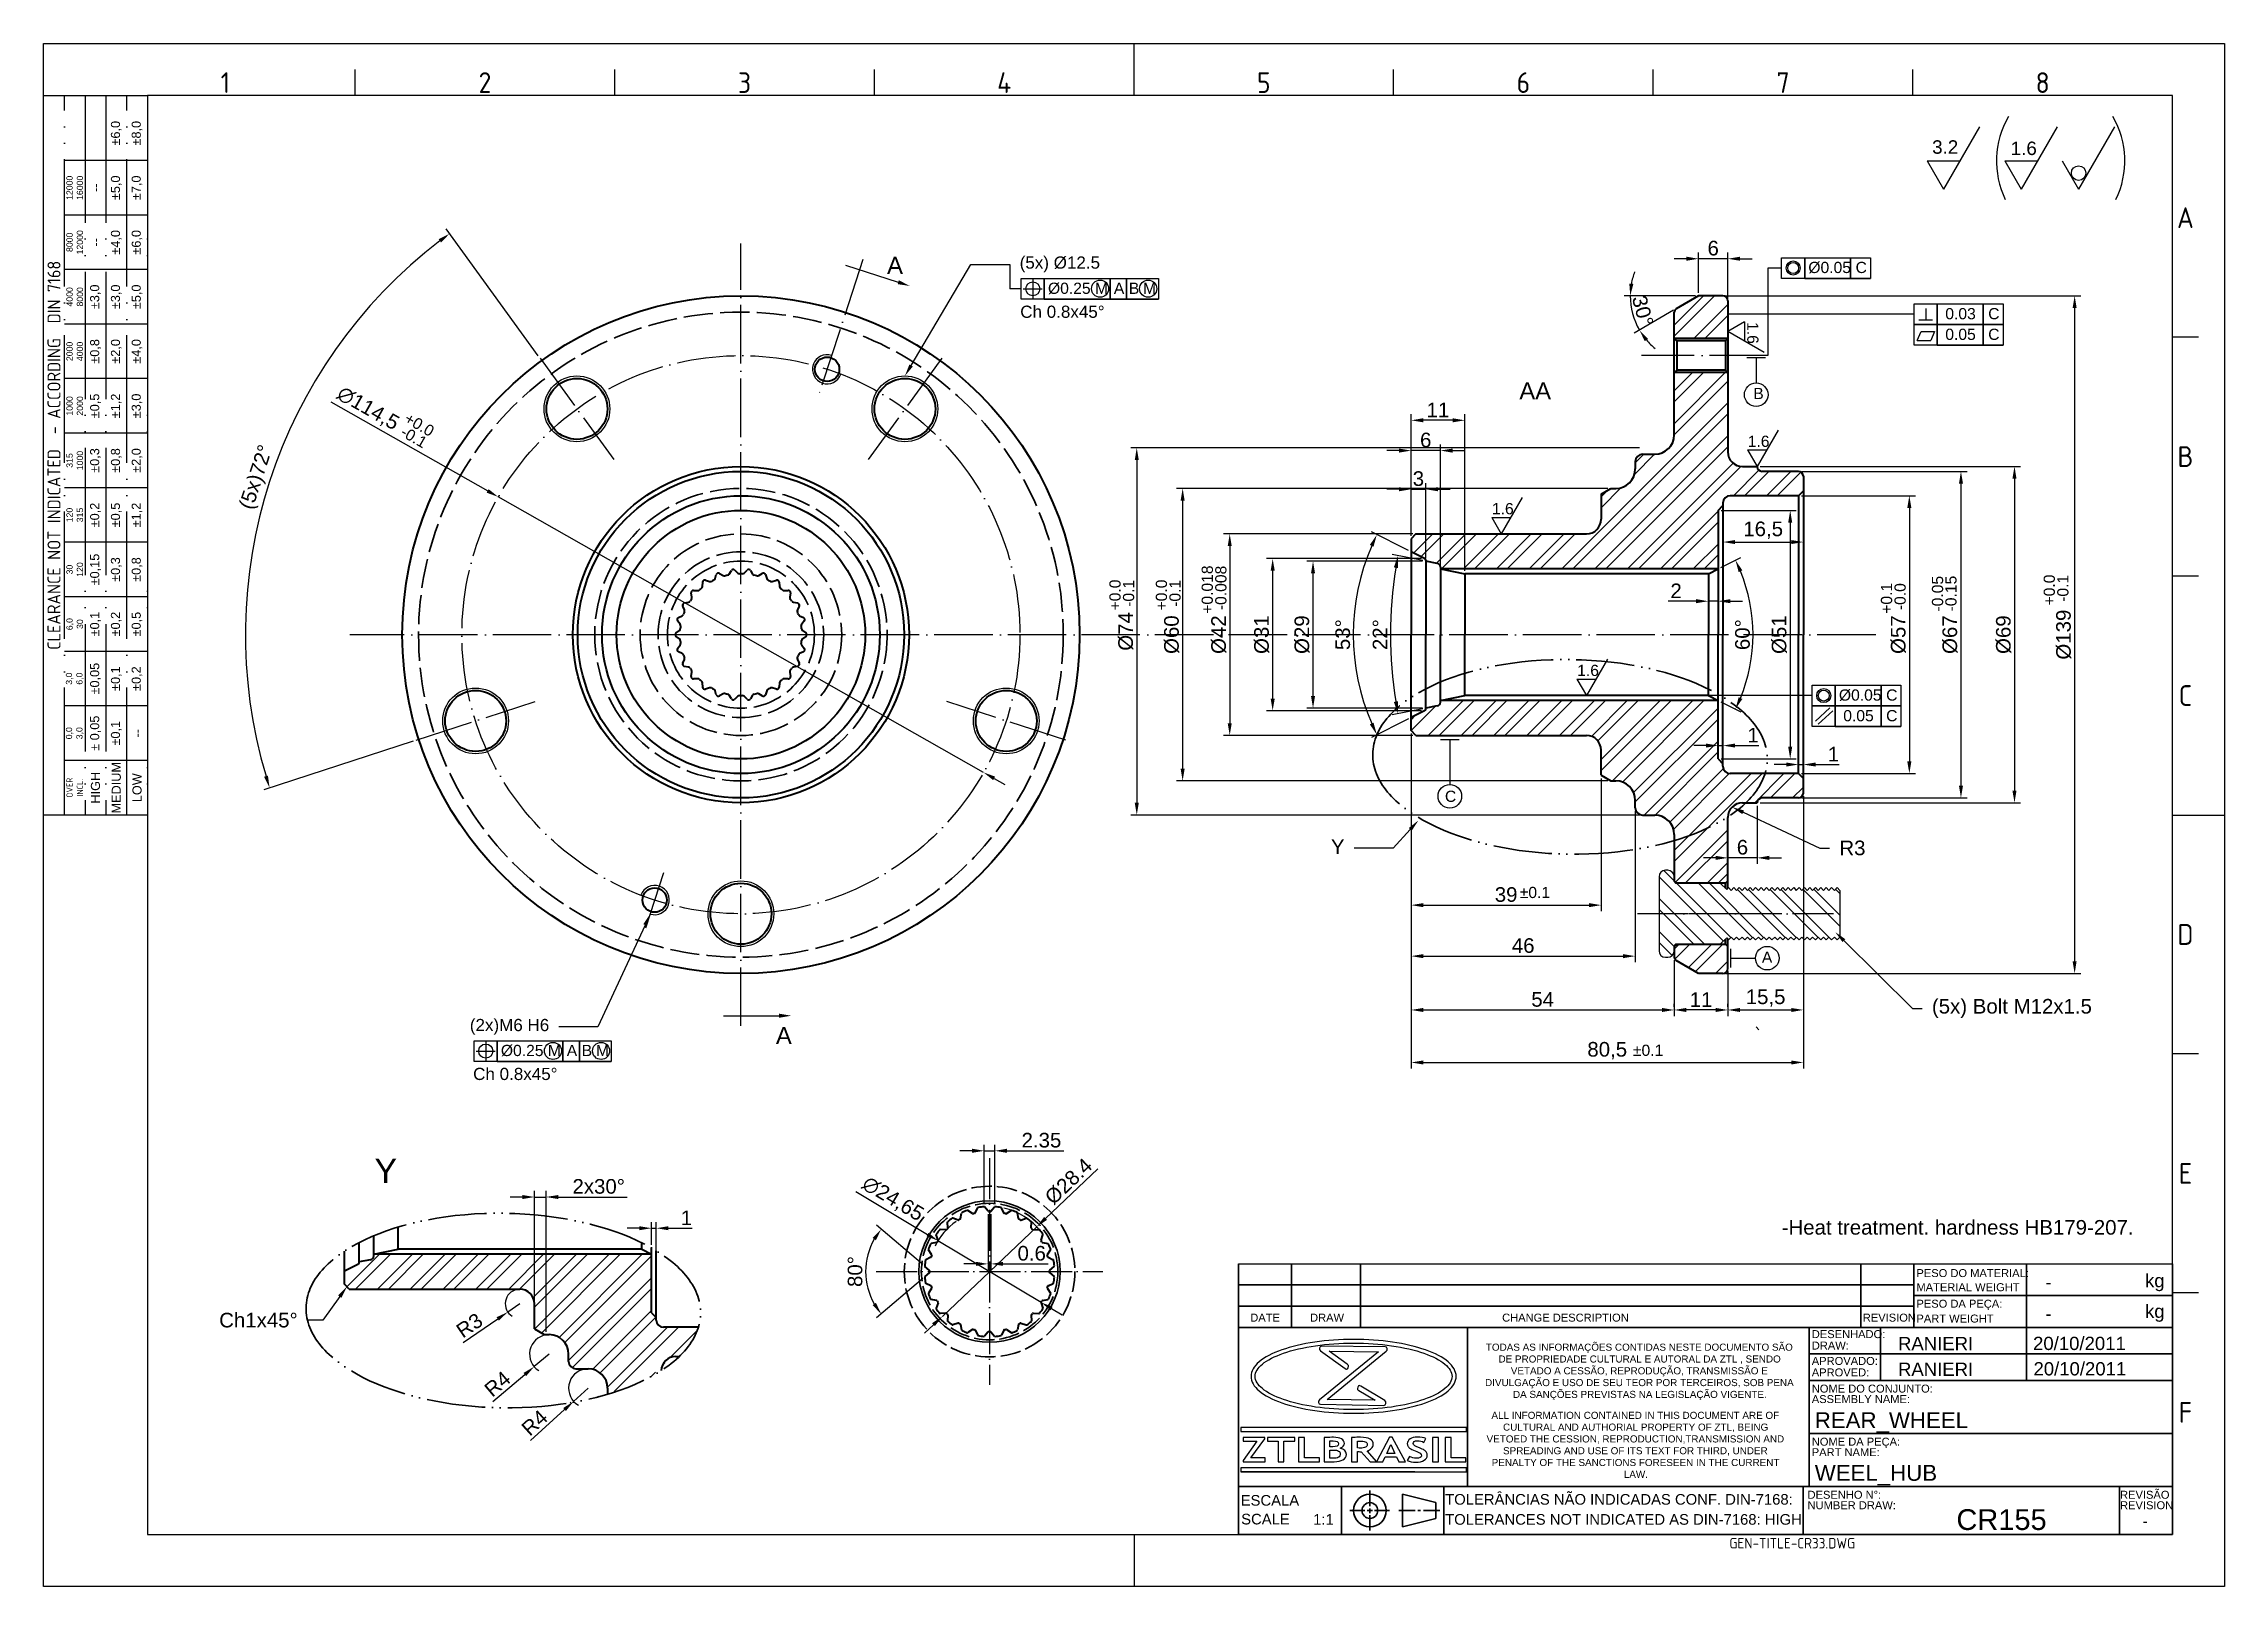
# Model space of a CAD drawing. Header units: millimetres. Extents: x 2429 to 2877, y 1091 to 1407.
import ezdxf
from ezdxf import colors
from ezdxf.entities.mleader import LeaderData, LeaderLine
from ezdxf.enums import TextEntityAlignment as Align
from ezdxf.math import Vec2, Vec3

# ---------------------------------------------------------------- set-up
doc = ezdxf.new("R2010")
doc.units = ezdxf.units.MM
for name, pattern in [('ACAD_ISO02W100', [15, 12, -3]), ('ACAD_ISO04W100', [30, 24, -3, 0, -3]), ('ACAD_ISO05W100', [33, 24, -3, 0, -3, 0, -3])]:
    doc.linetypes.add(name, pattern=pattern)
for name, color, linetype, lineweight in [('AM_0', 7, 'Continuous', 40), ('AM_4', 1, 'ACAD_ISO04W100', 25), ('AM_5', 3, 'Continuous', 25), ('AM_7', 4, 'Continuous', 35), ('AM_8', 40, 'ACAD_ISO02W100', 35), ('AM_BOR', 2, 'ACAD_ISO05W100', 35)]:
    doc.layers.add(name, color=color, linetype=linetype, lineweight=lineweight)
doc.layers.add('Camada 1', color=7, linetype='Continuous')
doc.styles.add('ACISOTS', font='isocp.shx', dxfattribs={"height": 1})
doc.styles.get("Standard").update_dxf_attribs({"font": 'arial.ttf'})
doc.dimstyles.new('ISO-25', dxfattribs={"dimtxt": 3, "dimasz": 2.5, "dimexe": 1.25, "dimexo": 0.625, "dimtad": 1, "dimtxsty": 'Standard', "dimcen": 2.5, "dimadec": 0, "dimazin": 0, "dimtfac": 1, "dimtmove": 0, "dimatfit": 3, "dimfxl": 1, "dimarcsym": 0})

msp = doc.modelspace()

# ---------------------------------------------------------------- texts
at = {"insert": (2785.732, 1166.146), "char_height": 3, "width": 73.62749, "attachment_point": 1}
msp.add_mtext('-Heat treatment. hardness HB179-207.', dxfattribs=at)
at = {"color": 0, "linetype": 'Continuous', "char_height": 1.452, "attachment_point": 1}
for s, insert in [('\\pi0.40137;TODAS AS INFORMAÇÕES CONTIDAS NESTE DOCUMENTO SÃO \\P\\pi2.9889;DE PROPRIEDADE CULTURAL E AUTORAL DA ZTL , SENDO \\P\\pi5.5165;VETADO A CESSÃO, REPRODUÇÃO, TRANSMISSÃO E \\P\\pi0.23646;DIVULGAÇÃO E USO DE SEU TEOR POR TERCEIROS, SOB PENA \\P\\pi5.9598;DA SANÇÕES PREVISTAS NA LEGISLAÇÃO VIGENTE.', (2724.624, 1140.788)), ('\\pi2.3521;ALL INFORMATION CONTAINED IN THIS DOCUMENT ARE OF \\P\\pi4.7272;CULTURAL AND AUTHORIAL PROPERTY OF ZTL, BEING  \\P\\pi1.3482;VETOED THE CESSION, REPRODUCTION,TRANSMISSION AND \\P\\pi4.7301;SPREADING AND USE OF ITS TEXT FOR THIRD, UNDER \\P\\pi2.4026;PENALTY OF THE SANCTIONS FORESEEN IN THE CURRENT \\P\\pi29.515;LAW.', (2723.816, 1126.812))]:
    msp.add_mtext_dynamic_manual_height_columns(s, width=63.66463, gutter_width=12.5, heights=[0], dxfattribs=dict(at, insert=insert))
at = {"layer": 'AM_5', "attachment_point": 1}
for s, width, insert, char_height in [('3.2', 18.23779, (2816.606, 1387.641), 2.76), ('1.6', 18.23779, (2832.727, 1387.374), 2.76), ('A', 12.46166, (2602.14, 1363.739), 3.5), ('%%C0.05', 18.23779, (2791.201, 1362.707), 2.3), ('C', 18.23779, (2800.897, 1362.707), 2.3), ('%%C0.25', 18.23779, (2635.163, 1358.435), 2.3), ('M', 18.23779, (2644.803, 1358.435), 2.3), ('A', 18.23779, (2648.679, 1358.435), 2.3), ('B', 18.23779, (2651.753, 1358.435), 2.3), ('M', 18.23779, (2654.672, 1358.435), 2.3), (' 0.03', 18.23779, (2818.417, 1353.225), 2.3), ('C', 18.23779, (2828.112, 1353.225), 2.3), (' 0.05', 18.23779, (2818.417, 1348.991), 2.3), ('C', 18.23779, (2828.112, 1348.991), 2.3), ('AA', 12.46166, (2731.888, 1337.985), 3.5), ('B', 18.23779, (2779.904, 1336.853), 2.3), ('1.6', 18.23779, (2778.766, 1327.047), 2.3), ('1.6', 18.23779, (2726.266, 1313.224), 2.3), ('1.6', 18.23779, (2743.766, 1280.047), 2.3), ('%%C0.05', 18.23779, (2797.474, 1274.995), 2.3), ('C', 18.23779, (2807.169, 1274.995), 2.3), (' 0.05', 18.23779, (2797.474, 1270.76), 2.3), ('C', 18.23779, (2807.169, 1270.76), 2.3), ('C', 18.23779, (2716.626, 1254.22), 2.3), ('%%P0.1', 18.23779, (2731.979, 1234.496), 2.3), ('A', 18.23779, (2781.664, 1221.209), 2.3), ('A', 12.46166, (2579.324, 1205.744), 3.5), ('%%C0.25', 18.23779, (2522.886, 1202.081), 2.3), ('M', 18.23779, (2532.527, 1202.081), 2.3), ('A', 18.23779, (2536.402, 1202.081), 2.3), ('B', 18.23779, (2539.476, 1202.081), 2.3), ('M', 18.23779, (2542.395, 1202.081), 2.3), ('%%P0.1', 18.23779, (2755.202, 1202.118), 2.3), ('Y', 12.46166, (2496.931, 1178.761), 5)]:
    msp.add_mtext_dynamic_manual_height_columns(s, width=width, gutter_width=12.5, heights=[0], dxfattribs=dict(at, insert=insert, char_height=char_height))
at = {"layer": 'AM_5', "color": 3, "char_height": 2.5, "attachment_point": 1}
for insert in [(2629.466, 1353.722), (2517.19, 1197.367)]:
    msp.add_mtext_dynamic_manual_height_columns('Ch 0.8x45%%D', width=40.20612, gutter_width=12.5, heights=[0], dxfattribs=dict(at, insert=insert))
at = {"layer": 'AM_5', "char_height": 2.3, "attachment_point": 1}
for s, insert, rotation in [('1.6', (2780.965, 1350.353), 270), ('+0.0', (2503.982, 1331.903), 330.0839), ('-0.1', (2503.224, 1329.144), 330.0839), ('+0.018', (2666.696, 1290.51), 90), ('-0.008', (2669.484, 1291.255), 90), ('-0.05', (2816.564, 1290.962), 90), ('-0.15', (2819.309, 1290.992), 90), ('+0.0', (2839.494, 1292.214), 90), ('-0.1', (2842.282, 1292.958), 90), ('+0.0', (2647.76, 1291.19), 90), ('-0.1', (2650.548, 1291.935), 90), ('+0.0', (2657.285, 1291.19), 90), ('-0.1', (2660.073, 1291.935), 90), ('+0.1', (2806.09, 1290.51), 90), ('-0.0', (2808.878, 1291.255), 90)]:
    msp.add_mtext_dynamic_manual_height_columns(s, width=18.23779, gutter_width=12.5, heights=[0], dxfattribs=dict(at, insert=insert, rotation=rotation))
at = {"layer": 'AM_8', "color": 0, "linetype": 'Continuous'}
for s, height, p in [('PESO DO MATERIAL:', 1.6335, (2813.382, 1154.445)), ('kg', 2.7225, (2860.298, 1152.357)), ('MATERIAL WEIGHT', 1.6335, (2813.382, 1151.552)), ('DATE', 1.6335, (2676.673, 1145.31)), ('DRAW', 1.6335, (2688.945, 1145.31)), ('CHANGE DESCRIPTION', 1.6335, (2728.36, 1145.31)), ('REVISION', 1.6335, (2802.375, 1145.31)), ('PESO DA PEÇA:', 1.6335, (2813.382, 1148.167)), ('PART WEIGHT', 1.6335, (2813.382, 1145.119)), ('kg', 2.7225, (2860.298, 1146.076)), ('DESENHADO:', 1.6335, (2791.906, 1141.925)), ('APROVADO:', 1.6335, (2791.906, 1136.423)), ('DRAW:', 1.6335, (2791.906, 1139.575)), ('APROVED:', 1.6335, (2791.906, 1134.074)), ('NOME DO CONJUNTO:', 1.6335, (2791.906, 1130.75)), ('ASSEMBLY NAME:', 1.6335, (2791.906, 1128.599)), ('NOME DA PEÇA:', 1.6335, (2791.906, 1119.86)), ('PART NAME:', 1.6335, (2791.906, 1117.709)), ('TOLERÂNCIAS NÃO INDICADAS CONF. DIN-7168:', 2.178, (2716.667, 1107.756)), ('DESENHO N%%d:', 1.6335, (2791.037, 1108.97)), ('REVISÃO', 1.6335, (2855.172, 1108.97)), ('SCALE', 2.178, (2674.807, 1103.704)), ('ESCALA', 2.178, (2674.705, 1107.553)), ('1:1', 2.178, (2689.573, 1103.645)), ('TOLERANCES NOT INDICATED AS DIN-7168: HIGH', 2.178, (2716.667, 1103.645)), ('NUMBER DRAW:', 1.6335, (2791.037, 1106.819)), ('REVISION', 1.6335, (2855.172, 1106.819))]:
    msp.add_text(s, height=height, dxfattribs=at).set_placement(p)
for p in [(2839.856, 1153.409), (2839.856, 1146.93)]:
    msp.add_attdef('-', text='', height=2.723, dxfattribs=at).set_placement(p, align=Align.MIDDLE_LEFT)
for tag, p, height in [('RANIERI', (2809.601, 1139.446), 2.723), ('20/10/2011', (2837.316, 1139.478), 2.723), ('RANIERI', (2809.599, 1134.178), 2.723), ('20/10/2011', (2837.404, 1134.268), 2.723), ('REAR_WHEEL', (2792.521, 1123.459), 3.267), ('WEEL_HUB', (2792.521, 1112.652), 3.267), ('CR155', (2821.59, 1102.564), 4.259)]:
    msp.add_attdef(tag, p, '', height=height, dxfattribs=at)
at = {"layer": 'AM_8', "color": 0, "linetype": 'Continuous', "style": 'ACISOTS'}
msp.add_attdef('GEN-TITLE-CR33.DWG', (2774.997, 1098.763), '', height=2.178, dxfattribs=at)
at = {"layer": 'AM_8', "color": 0, "linetype": 'Continuous'}
msp.add_attdef('-', text='', height=2.13, dxfattribs=at).set_placement((2860.326, 1104.363), align=Align.MIDDLE_CENTER)

# ---------------------------------------------------------------- blocks, each defined once
blk = doc.blocks.new('A3 ZTL')
for p, q in [((19.57, 280.82), (19.57, 9.78)), ((401.17, 280.82), (19.57, 280.82)), ((401.17, 9.78), (401.17, 280.82)), ((19.57, 9.78), (401.17, 9.78))]:
    blk.add_line(p, q)
at = {"layer": 'AM_BOR', "color": 135, "linetype": 'Continuous', "lineweight": 25}
for p, q in [((0, 0), (0, 290.61)), ((0, 290.61), (410.96, 290.61)), ((410.96, 290.61), (410.96, 0)), ((410.96, 0), (0, 0))]:
    blk.add_line(p, q, dxfattribs=at)
at = {"layer": 'AM_BOR', "color": 135, "lineweight": 25}
for p, q in [((205.48, 280.82), (205.48, 290.61)), ((58.71, 280.82), (58.71, 285.71)), ((107.63, 280.82), (107.63, 285.71)), ((156.56, 280.82), (156.56, 285.71)), ((254.4, 280.82), (254.4, 285.71)), ((303.33, 280.82), (303.33, 285.71)), ((352.25, 280.82), (352.25, 285.71)), ((3.91, 145.3), (3.91, 280.82)), ((7.83, 280.82), (7.83, 145.3)), ((11.74, 280.82), (11.74, 145.3)), ((15.66, 145.3), (15.66, 280.82)), ((19.57, 268.59), (3.91, 268.59)), ((19.57, 258.32), (3.91, 258.32)), ((19.57, 248.04), (3.91, 248.04)), ((19.57, 237.77), (3.91, 237.77)), ((406.07, 235.32), (401.17, 235.32)), ((19.57, 227.5), (3.91, 227.5)), ((19.57, 217.22), (3.91, 217.22)), ((19.57, 206.95), (3.91, 206.95)), ((19.57, 196.67), (3.91, 196.67)), ((406.07, 190.31), (401.17, 190.31)), ((19.57, 186.4), (3.91, 186.4)), ((19.57, 176.13), (3.91, 176.13)), ((19.57, 165.85), (3.91, 165.85)), ((19.57, 155.58), (3.91, 155.58)), ((401.17, 145.3), (410.96, 145.3)), ((406.07, 100.29), (401.17, 100.29)), ((406.07, 55.28), (401.17, 55.28)), ((205.48, 9.78), (205.48, 0))]:
    blk.add_line(p, q, dxfattribs=at)
blk.add_lwpolyline([(19.57, 145.3), (0, 145.3), (0, 280.82), (19.57, 280.82)], close=True, dxfattribs=at)
at = {"layer": 'AM_BOR', "color": 135, "lineweight": 25, "style": 'ACISOTS'}
for s, p in [('1', (34.25, 283.27)), ('2', (83.17, 283.27)), ('3', (132.09, 283.27)), ('4', (181.02, 283.27)), ('5', (229.94, 283.27)), ('6', (278.86, 283.27)), ('7', (327.79, 283.27)), ('8', (376.71, 283.27)), ('A', (403.62, 257.83)), ('B', (403.62, 212.82)), ('C', (403.62, 167.81)), ('D', (403.62, 122.8)), ('E', (403.62, 77.79)), ('F', (403.62, 32.78))]:
    blk.add_text(s, height=3.91, dxfattribs=at).set_placement(p, align=Align.MIDDLE)
at = {"layer": 'AM_BOR', "color": 135, "lineweight": 25, "attachment_point": 5, "rotation": 90}
for s, insert, char_height, width in [('±6,0', (13.7, 273.73), 1.712, 10.274), ('±8,0', (17.61, 273.73), 1.712, 10.274), ('12000\\P16000', (5.87, 263.45), 1.174, 10.274), ('--', (9.78, 263.45), 1.712, 10.274), ('±5,0', (13.7, 263.45), 1.712, 10.274), ('±7,0', (17.61, 263.45), 1.712, 10.274), ('8000\\P12000', (5.87, 253.18), 1.174, 10.274), ('±4,0', (13.7, 253.18), 1.712, 10.274), ('±6,0', (17.61, 253.18), 1.712, 10.274), ('--', (9.78, 253.18), 1.712, 10.274), ('{\\Fisocp.shx|c0;CLEARANCE NOT INDICATED  - ACCORDING  DIN 7168}', (1.96, 213.06), 2.4462, 135.5186), ('4000\\P8000', (5.87, 242.91), 1.174, 10.274), ('±3,0', (9.78, 242.91), 1.712, 10.274), ('±3,0', (13.7, 242.91), 1.712, 10.274), ('±5,0', (17.61, 242.91), 1.712, 10.274), ('2000\\P4000', (5.87, 232.63), 1.174, 10.274), ('±0,8', (9.78, 232.63), 1.712, 10.274), ('±2,0', (13.7, 232.63), 1.712, 10.274), ('±4,0', (17.61, 232.63), 1.712, 10.274), ('1000\\P2000', (5.87, 222.36), 1.174, 10.274), ('±0,5', (9.78, 222.36), 1.712, 10.274), ('±1,2', (13.7, 222.36), 1.712, 10.274), ('±3,0', (17.61, 222.36), 1.712, 10.274), ('315\\P1000', (5.87, 212.08), 1.174, 10.274), ('±0,3', (9.78, 212.08), 1.712, 10.274), ('±0,8', (13.7, 212.08), 1.712, 10.274), ('±2,0', (17.61, 212.08), 1.712, 10.274), ('120\\P315', (5.87, 201.81), 1.174, 10.274), ('±0,2', (9.78, 201.81), 1.712, 10.274), ('±0,5', (13.7, 201.81), 1.712, 10.274), ('±1,2', (17.61, 201.81), 1.712, 10.274), ('±0,15', (9.78, 191.54), 1.712, 10.274), ('±0,3', (13.7, 191.54), 1.712, 10.274), ('±0,8', (17.61, 191.54), 1.712, 10.274), ('30\\P120', (5.87, 191.54), 1.174, 10.274), ('6,0\\P30', (5.87, 181.26), 1.174, 10.274), ('±0,1', (9.78, 181.26), 1.712, 10.274), ('±0,2', (13.7, 181.26), 1.712, 10.274), ('±0,5', (17.61, 181.26), 1.712, 10.274), ('±0,05', (9.78, 170.99), 1.712, 10.274), ('±0,1', (13.7, 170.99), 1.712, 10.274), ('±0,2', (17.61, 170.99), 1.712, 10.274), ('3,0\\P6,0', (5.87, 170.99), 1.174, 10.274), ('0,0\\P3,0', (5.87, 160.71), 1.174, 10.274), ('± 0,05', (9.78, 160.71), 1.712, 10.274), ('\\pt4.69206;±0,1', (13.7, 160.71), 1.7123, 10.274), ('--', (17.61, 160.71), 1.712, 10.274), ('{\\Fisocp.shx|c0;OVER\\PINCL.}', (5.87, 150.44), 1.1742, 10.274), ('HIGH', (9.78, 150.44), 1.712, 10.274), ('MEDIUM', (13.7, 150.44), 1.712, 10.274), ('LOW', (17.61, 150.44), 1.712, 10.274)]:
    blk.add_mtext(s, dxfattribs=dict(at, insert=insert, char_height=char_height, width=width))
blk = doc.blocks.new('*D35')
at = {"layer": 'AM_5', "color": 0, "lineweight": -2}
for p, q in [((2487.98, 1333.98), (2520.18, 1315.71)), ((2621.94, 1257.97), (2522.35, 1314.48)), ((2624.11, 1256.74), (2626.29, 1255.51))]:
    blk.add_line(p, q, dxfattribs=at)
at = {"layer": 'AM_5', "color": 0}
for points in [[(2520.38, 1316.07), (2519.97, 1315.35), (2522.35, 1314.48)], [(2624.32, 1257.1), (2623.91, 1256.38), (2621.94, 1257.97)]]:
    blk.add_solid(points, dxfattribs=at)
at = {"layer": 'Defpoints', "color": 0}
for p in [(2522.35, 1314.48), (2621.94, 1257.97)]:
    blk.add_point(p, dxfattribs=at)
at = {"layer": 'AM_5', "color": 0, "insert": (2495.58, 1332.52), "char_height": 3, "attachment_point": 5, "rotation": 330.4299}
blk.add_mtext('∅114,5', dxfattribs=at)
blk = doc.blocks.new('*D36')
at = {"layer": 'AM_5', "color": 0, "lineweight": -2}
for p, q in [((2645.41, 1176.66), (2634.67, 1166.48)), ((2613.48, 1146.39), (2632.86, 1164.76)), ((2611.67, 1144.67), (2609.85, 1142.95))]:
    blk.add_line(p, q, dxfattribs=at)
blk.add_arc((2623.17, 1155.58), 13.35, 38.106, 77.321, dxfattribs=at)
at = {"layer": 'AM_5', "color": 0}
for points in [[(2634.38, 1166.79), (2634.96, 1166.18), (2632.86, 1164.76)], [(2611.38, 1144.98), (2611.95, 1144.37), (2613.48, 1146.39)]]:
    blk.add_solid(points, dxfattribs=at)
at = {"layer": 'Defpoints', "color": 0}
for p in [(2632.86, 1164.76), (2613.48, 1146.39)]:
    blk.add_point(p, dxfattribs=at)
at = {"layer": 'AM_5', "color": 0, "insert": (2639.4, 1174.06), "char_height": 3, "attachment_point": 5, "rotation": 43.4708}
blk.add_mtext('%%c28.4', dxfattribs=at)
blk = doc.blocks.new('*D37')
at = {"layer": 'AM_5', "color": 0, "lineweight": -2}
for p, q in [((2595.72, 1172), (2610.44, 1163.19)), ((2633.75, 1149.25), (2612.59, 1161.9)), ((2635.89, 1147.97), (2638.04, 1146.69))]:
    blk.add_line(p, q, dxfattribs=at)
blk.add_arc((2623.17, 1155.58), 12.33, 123.7309, 154.9314, dxfattribs=at)
at = {"layer": 'AM_5', "color": 0}
for points in [[(2610.66, 1163.55), (2610.23, 1162.83), (2612.59, 1161.9)], [(2636.11, 1148.33), (2635.68, 1147.61), (2633.75, 1149.25)]]:
    blk.add_solid(points, dxfattribs=at)
at = {"layer": 'Defpoints', "color": 0}
for p in [(2612.59, 1161.9), (2633.75, 1149.25)]:
    blk.add_point(p, dxfattribs=at)
at = {"layer": 'AM_5', "color": 0, "insert": (2603.28, 1170.36), "char_height": 3, "attachment_point": 5, "rotation": 329.1205}
blk.add_mtext('∅24,65', dxfattribs=at)
blk = doc.blocks.new('*D38')
at = {"layer": 'AM_5', "color": 0, "lineweight": -2}
for p, q in [((2622.87, 1167.33), (2622.87, 1155.9)), ((2623.46, 1167.33), (2623.46, 1155.9)), ((2620.37, 1157.15), (2617.87, 1157.15)), ((2622.87, 1157.15), (2623.46, 1157.15)), ((2625.96, 1157.15), (2635.17, 1157.15))]:
    blk.add_line(p, q, dxfattribs=at)
at = {"layer": 'AM_5', "color": 0}
for points in [[(2620.37, 1157.57), (2620.37, 1156.74), (2622.87, 1157.15)], [(2625.96, 1157.57), (2625.96, 1156.74), (2623.46, 1157.15)]]:
    blk.add_solid(points, dxfattribs=at)
at = {"layer": 'Defpoints', "color": 0}
for p in [(2622.87, 1167.96), (2623.46, 1167.96), (2623.46, 1157.15)]:
    blk.add_point(p, dxfattribs=at)
at = {"layer": 'AM_5', "color": 0, "insert": (2631.82, 1159.31), "char_height": 3, "attachment_point": 5}
blk.add_mtext('0.6', dxfattribs=at)
blk = doc.blocks.new('*D39')
at = {"layer": 'AM_5', "color": 0, "lineweight": -2}
for p, q in [((2622.07, 1169.49), (2622.07, 1181.6)), ((2624.26, 1169.49), (2624.26, 1181.6)), ((2619.57, 1180.35), (2617.07, 1180.35)), ((2622.07, 1180.35), (2624.26, 1180.35)), ((2626.76, 1180.35), (2638.38, 1180.35))]:
    blk.add_line(p, q, dxfattribs=at)
at = {"layer": 'AM_5', "color": 0}
for points in [[(2619.57, 1180.77), (2619.57, 1179.93), (2622.07, 1180.35)], [(2626.76, 1180.77), (2626.76, 1179.93), (2624.26, 1180.35)]]:
    blk.add_solid(points, dxfattribs=at)
at = {"layer": 'Defpoints', "color": 0}
for p in [(2624.26, 1180.35), (2622.07, 1168.87), (2624.26, 1168.87)]:
    blk.add_point(p, dxfattribs=at)
at = {"layer": 'AM_5', "color": 0, "insert": (2633.82, 1182.51), "char_height": 3, "attachment_point": 5}
blk.add_mtext('2.35', dxfattribs=at)
blk = doc.blocks.new('*D40')
at = {"layer": 'AM_5', "color": 0, "lineweight": -2}
for p, q in [((2609.45, 1157.02), (2599.99, 1165.09)), ((2609.45, 1154.14), (2599.99, 1146.07))]:
    blk.add_line(p, q, dxfattribs=at)
blk.add_arc((2611.14, 1155.58), 13.4, 150.2183, 209.7817, dxfattribs=at)
at = {"layer": 'AM_5', "color": 0}
for points in [[(2599.16, 1162.48), (2599.85, 1162), (2600.94, 1164.28)], [(2599.85, 1149.16), (2599.16, 1148.68), (2600.94, 1146.88)]]:
    blk.add_solid(points, dxfattribs=at)
at = {"layer": 'Defpoints', "color": 0}
for p in [(2598.11, 1158.71), (2609.92, 1156.62), (2610.79, 1155.87), (2610.79, 1155.29), (2609.92, 1154.54)]:
    blk.add_point(p, dxfattribs=at)
at = {"layer": 'AM_5', "color": 0, "insert": (2595.58, 1155.58), "char_height": 3, "attachment_point": 5, "rotation": 90}
blk.add_mtext('80%%D', dxfattribs=at)
blk = doc.blocks.new('*D41')
at = {"layer": 'AM_5', "color": 0, "lineweight": -2}
for p, q in [((2773.3, 1311.73), (2788.73, 1311.73)), ((2787.48, 1309.23), (2787.48, 1263.23)), ((2773.3, 1260.73), (2788.73, 1260.73))]:
    blk.add_line(p, q, dxfattribs=at)
at = {"layer": 'AM_5', "color": 0}
for points in [[(2787.06, 1309.23), (2787.89, 1309.23), (2787.48, 1311.73)], [(2787.06, 1263.23), (2787.89, 1263.23), (2787.48, 1260.73)]]:
    blk.add_solid(points, dxfattribs=at)
at = {"layer": 'Defpoints', "color": 0}
for p in [(2772.68, 1311.73), (2772.68, 1260.73), (2787.48, 1260.73)]:
    blk.add_point(p, dxfattribs=at)
at = {"layer": 'AM_5', "color": 0, "insert": (2785.24, 1286.23), "char_height": 3, "attachment_point": 5, "rotation": 90}
blk.add_mtext('%%C51', dxfattribs=at)
blk = doc.blocks.new('*D42')
at = {"layer": 'AM_5', "color": 0, "lineweight": -2}
for p, q in [((2789.8, 1314.73), (2813.18, 1314.73)), ((2811.93, 1312.23), (2811.93, 1260.23)), ((2789.8, 1257.73), (2813.18, 1257.73))]:
    blk.add_line(p, q, dxfattribs=at)
at = {"layer": 'AM_5', "color": 0}
for points in [[(2811.51, 1312.23), (2812.35, 1312.23), (2811.93, 1314.73)], [(2811.51, 1260.23), (2812.35, 1260.23), (2811.93, 1257.73)]]:
    blk.add_solid(points, dxfattribs=at)
at = {"layer": 'Defpoints', "color": 0}
for p in [(2789.18, 1314.73), (2789.18, 1257.73), (2811.93, 1257.73)]:
    blk.add_point(p, dxfattribs=at)
at = {"layer": 'AM_5', "color": 0, "insert": (2809.69, 1286.23), "char_height": 3, "attachment_point": 5, "rotation": 90}
blk.add_mtext('%%C57', dxfattribs=at)
blk = doc.blocks.new('*D43')
at = {"layer": 'AM_5', "color": 0, "lineweight": -2}
for p, q in [((2789.8, 1319.73), (2823.77, 1319.73)), ((2822.52, 1317.23), (2822.52, 1255.23)), ((2789.8, 1252.73), (2823.77, 1252.73))]:
    blk.add_line(p, q, dxfattribs=at)
at = {"layer": 'AM_5', "color": 0}
for points in [[(2822.11, 1317.23), (2822.94, 1317.23), (2822.52, 1319.73)], [(2822.11, 1255.23), (2822.94, 1255.23), (2822.52, 1252.73)]]:
    blk.add_solid(points, dxfattribs=at)
at = {"layer": 'Defpoints', "color": 0}
for p in [(2789.18, 1319.73), (2789.18, 1252.73), (2822.52, 1252.73)]:
    blk.add_point(p, dxfattribs=at)
at = {"layer": 'AM_5', "color": 0, "insert": (2820.28, 1286.23), "char_height": 3, "attachment_point": 5, "rotation": 90}
blk.add_mtext('%%c67', dxfattribs=at)
blk = doc.blocks.new('*D44')
at = {"layer": 'AM_5', "color": 0, "lineweight": -2}
for p, q in [((2781.3, 1320.73), (2834.76, 1320.73)), ((2833.51, 1318.23), (2833.51, 1254.23)), ((2781.3, 1251.73), (2834.76, 1251.73))]:
    blk.add_line(p, q, dxfattribs=at)
at = {"layer": 'AM_5', "color": 0}
for points in [[(2833.09, 1318.23), (2833.92, 1318.23), (2833.51, 1320.73)], [(2833.09, 1254.23), (2833.92, 1254.23), (2833.51, 1251.73)]]:
    blk.add_solid(points, dxfattribs=at)
at = {"layer": 'Defpoints', "color": 0}
for p in [(2780.68, 1320.73), (2780.68, 1251.73), (2833.51, 1251.73)]:
    blk.add_point(p, dxfattribs=at)
at = {"layer": 'AM_5', "color": 0, "insert": (2831.27, 1286.23), "char_height": 3, "attachment_point": 5, "rotation": 90}
blk.add_mtext('%%c69', dxfattribs=at)
blk = doc.blocks.new('*D45')
at = {"layer": 'AM_5', "color": 0, "lineweight": -2}
for p, q in [((2774.3, 1355.73), (2847.1, 1355.73)), ((2845.85, 1353.23), (2845.85, 1219.23)), ((2774.3, 1216.73), (2847.1, 1216.73))]:
    blk.add_line(p, q, dxfattribs=at)
at = {"layer": 'AM_5', "color": 0}
for points in [[(2845.43, 1353.23), (2846.26, 1353.23), (2845.85, 1355.73)], [(2845.43, 1219.23), (2846.26, 1219.23), (2845.85, 1216.73)]]:
    blk.add_solid(points, dxfattribs=at)
at = {"layer": 'Defpoints', "color": 0}
for p in [(2773.68, 1355.73), (2773.68, 1216.73), (2845.85, 1216.73)]:
    blk.add_point(p, dxfattribs=at)
at = {"layer": 'AM_5', "color": 0, "insert": (2843.61, 1286.23), "char_height": 3, "attachment_point": 5, "rotation": 90}
blk.add_mtext('%%c139', dxfattribs=at)
blk = doc.blocks.new('*D46')
at = {"layer": 'AM_5', "color": 0, "lineweight": -2}
for p, q in [((2773.24, 1300), (2777.36, 1302.07)), ((2773.24, 1272.45), (2777.36, 1270.38))]:
    blk.add_line(p, q, dxfattribs=at)
blk.add_arc((2745.68, 1286.23), 34.17, 337.6274, 22.3726, dxfattribs=at)
at = {"layer": 'AM_5', "color": 0}
for points in [[(2776.9, 1299.06), (2777.66, 1299.41), (2776.24, 1301.51)], [(2777.66, 1273.05), (2776.9, 1273.39), (2776.24, 1270.94)]]:
    blk.add_solid(points, dxfattribs=at)
at = {"layer": 'Defpoints', "color": 0}
for p in [(2770.68, 1298.73), (2772.68, 1299.73), (2779.45, 1280.96), (2770.68, 1273.73), (2772.68, 1272.73)]:
    blk.add_point(p, dxfattribs=at)
at = {"layer": 'AM_5', "color": 0, "insert": (2777.7, 1286.23), "char_height": 3, "attachment_point": 5, "rotation": 90}
blk.add_mtext('60%%d', dxfattribs=at)
blk = doc.blocks.new('*D47')
at = {"layer": 'AM_5', "color": 0, "lineweight": -2}
for p, q in [((2712.07, 1301.43), (2705.77, 1302.65)), ((2712.07, 1271.02), (2705.77, 1269.8))]:
    blk.add_line(p, q, dxfattribs=at)
blk.add_arc((2790.28, 1286.23), 84.84, 170.6884, 189.3116, dxfattribs=at)
at = {"layer": 'AM_5', "color": 0}
for points in [[(2706.14, 1300.03), (2706.96, 1299.88), (2706.99, 1302.41)], [(2706.96, 1272.57), (2706.14, 1272.42), (2706.99, 1270.04)]]:
    blk.add_solid(points, dxfattribs=at)
at = {"layer": 'Defpoints', "color": 0}
for p in [(2712.68, 1301.31), (2715.03, 1300.85), (2705.61, 1291.65), (2712.68, 1271.14), (2715.03, 1271.6)]:
    blk.add_point(p, dxfattribs=at)
at = {"layer": 'AM_5', "color": 0, "insert": (2703.3, 1286.23), "char_height": 3, "attachment_point": 5, "rotation": 90}
blk.add_mtext('22°', dxfattribs=at)
blk = doc.blocks.new('*D48')
at = {"layer": 'AM_5', "color": 0, "lineweight": -2}
for p, q in [((2709.12, 1303.5), (2701.53, 1307.29)), ((2709.12, 1268.95), (2701.53, 1265.16))]:
    blk.add_line(p, q, dxfattribs=at)
blk.add_arc((2743.77, 1286.23), 45.95, 156.6177, 203.3823, dxfattribs=at)
at = {"layer": 'AM_5', "color": 0}
for points in [[(2701.21, 1304.64), (2701.97, 1304.29), (2702.65, 1306.73)], [(2701.97, 1268.16), (2701.21, 1267.81), (2702.65, 1265.72)]]:
    blk.add_solid(points, dxfattribs=at)
at = {"layer": 'Defpoints', "color": 0}
for p in [(2709.68, 1303.22), (2712.46, 1301.84), (2698.36, 1293.28), (2709.68, 1269.23), (2712.46, 1270.61)]:
    blk.add_point(p, dxfattribs=at)
at = {"layer": 'AM_5', "color": 0, "insert": (2695.66, 1286.23), "char_height": 3, "attachment_point": 5, "rotation": 90}
blk.add_mtext('53°', dxfattribs=at)
blk = doc.blocks.new('*D49')
at = {"layer": 'AM_5', "color": 0, "lineweight": -2}
for p, q in [((2773.68, 1305.85), (2773.68, 1306.47)), ((2776.18, 1305.22), (2787.68, 1305.22)), ((2790.18, 1305.85), (2790.18, 1306.47))]:
    blk.add_line(p, q, dxfattribs=at)
at = {"layer": 'AM_5', "color": 0}
for points in [[(2776.18, 1305.64), (2776.18, 1304.81), (2773.68, 1305.22)], [(2787.68, 1305.64), (2787.68, 1304.81), (2790.18, 1305.22)]]:
    blk.add_solid(points, dxfattribs=at)
at = {"layer": 'Defpoints', "color": 0}
for p in [(2773.68, 1305.22), (2790.18, 1305.22), (2790.18, 1305.22)]:
    blk.add_point(p, dxfattribs=at)
at = {"layer": 'AM_5', "color": 0, "insert": (2781.93, 1307.65), "char_height": 3, "attachment_point": 5}
blk.add_mtext('16,5', dxfattribs=at)
blk = doc.blocks.new('*D50')
at = {"layer": 'AM_5', "color": 0, "lineweight": -2}
for p, q in [((2770.18, 1263.47), (2767.68, 1263.47)), ((2772.68, 1261.35), (2772.68, 1264.72)), ((2772.68, 1263.47), (2773.68, 1263.47)), ((2773.68, 1260.35), (2773.68, 1264.72)), ((2776.18, 1263.47), (2781.03, 1263.47))]:
    blk.add_line(p, q, dxfattribs=at)
at = {"layer": 'AM_5', "color": 0}
for points in [[(2770.18, 1263.89), (2770.18, 1263.06), (2772.68, 1263.47)], [(2776.18, 1263.89), (2776.18, 1263.06), (2773.68, 1263.47)]]:
    blk.add_solid(points, dxfattribs=at)
at = {"layer": 'Defpoints', "color": 0}
for p in [(2773.68, 1263.47), (2772.68, 1260.73), (2773.68, 1259.73)]:
    blk.add_point(p, dxfattribs=at)
at = {"layer": 'AM_5', "color": 0, "insert": (2779.86, 1265.61), "char_height": 3, "attachment_point": 5}
blk.add_mtext('1', dxfattribs=at)
blk = doc.blocks.new('*D51')
at = {"layer": 'AM_5', "color": 0, "lineweight": -2}
for p, q in [((2786.68, 1259.58), (2784.18, 1259.58)), ((2789.18, 1258.35), (2789.18, 1260.83)), ((2789.18, 1259.58), (2790.18, 1259.58)), ((2790.18, 1257.35), (2790.18, 1260.83)), ((2792.68, 1259.58), (2797.53, 1259.58))]:
    blk.add_line(p, q, dxfattribs=at)
at = {"layer": 'AM_5', "color": 0}
for points in [[(2786.68, 1260), (2786.68, 1259.17), (2789.18, 1259.58)], [(2792.68, 1260), (2792.68, 1259.17), (2790.18, 1259.58)]]:
    blk.add_solid(points, dxfattribs=at)
at = {"layer": 'Defpoints', "color": 0}
for p in [(2789.18, 1257.73), (2790.18, 1259.58), (2790.18, 1256.73)]:
    blk.add_point(p, dxfattribs=at)
at = {"layer": 'AM_5', "color": 0, "insert": (2796.36, 1261.72), "char_height": 3, "attachment_point": 5}
blk.add_mtext('1', dxfattribs=at)
blk = doc.blocks.new('*D52')
at = {"layer": 'AM_5', "color": 0, "lineweight": -2}
for p, q in [((2707.18, 1316.06), (2704.68, 1316.06)), ((2709.68, 1306.53), (2709.68, 1317.31)), ((2709.68, 1316.06), (2712.68, 1316.06)), ((2712.68, 1301.93), (2712.68, 1317.31)), ((2715.18, 1316.06), (2717.68, 1316.06))]:
    blk.add_line(p, q, dxfattribs=at)
at = {"layer": 'AM_5', "color": 0}
for points in [[(2707.18, 1316.48), (2707.18, 1315.64), (2709.68, 1316.06)], [(2715.18, 1316.48), (2715.18, 1315.64), (2712.68, 1316.06)]]:
    blk.add_solid(points, dxfattribs=at)
at = {"layer": 'Defpoints', "color": 0}
for p in [(2712.68, 1316.06), (2709.68, 1305.9), (2712.68, 1301.31)]:
    blk.add_point(p, dxfattribs=at)
at = {"layer": 'AM_5', "color": 0, "insert": (2711.18, 1318.22), "char_height": 3, "attachment_point": 5}
blk.add_mtext('3', dxfattribs=at)
blk = doc.blocks.new('*D53')
at = {"layer": 'AM_5', "color": 0, "lineweight": -2}
for p, q in [((2709.68, 1306.53), (2709.68, 1325.24)), ((2715.68, 1300.35), (2715.68, 1325.24)), ((2707.18, 1323.99), (2704.68, 1323.99)), ((2715.68, 1323.99), (2709.68, 1323.99)), ((2718.18, 1323.99), (2720.68, 1323.99))]:
    blk.add_line(p, q, dxfattribs=at)
at = {"layer": 'AM_5', "color": 0}
for points in [[(2707.18, 1324.4), (2707.18, 1323.57), (2709.68, 1323.99)], [(2718.18, 1324.4), (2718.18, 1323.57), (2715.68, 1323.99)]]:
    blk.add_solid(points, dxfattribs=at)
at = {"layer": 'Defpoints', "color": 0}
for p in [(2709.68, 1323.99), (2709.68, 1305.9), (2715.68, 1299.73)]:
    blk.add_point(p, dxfattribs=at)
at = {"layer": 'AM_5', "color": 0, "insert": (2712.68, 1326.14), "char_height": 3, "attachment_point": 5}
blk.add_mtext('6', dxfattribs=at)
blk = doc.blocks.new('*D54')
at = {"layer": 'AM_5', "color": 0, "lineweight": -2}
for p, q in [((2709.68, 1306.53), (2709.68, 1331.45)), ((2718.18, 1330.2), (2712.18, 1330.2)), ((2720.68, 1299.35), (2720.68, 1331.45))]:
    blk.add_line(p, q, dxfattribs=at)
at = {"layer": 'AM_5', "color": 0}
for points in [[(2712.18, 1330.62), (2712.18, 1329.78), (2709.68, 1330.2)], [(2718.18, 1330.62), (2718.18, 1329.78), (2720.68, 1330.2)]]:
    blk.add_solid(points, dxfattribs=at)
at = {"layer": 'Defpoints', "color": 0}
for p in [(2709.68, 1330.2), (2709.68, 1305.9), (2720.68, 1298.73)]:
    blk.add_point(p, dxfattribs=at)
at = {"layer": 'AM_5', "color": 0, "insert": (2715.18, 1332.33), "char_height": 3, "attachment_point": 5}
blk.add_mtext('11', dxfattribs=at)
blk = doc.blocks.new('*D55')
at = {"layer": 'AM_5', "color": 0, "lineweight": -2}
for p, q in [((2712.05, 1301.31), (2688.3, 1301.31)), ((2689.55, 1273.64), (2689.55, 1298.81)), ((2712.05, 1271.14), (2688.3, 1271.14))]:
    blk.add_line(p, q, dxfattribs=at)
at = {"layer": 'AM_5', "color": 0}
for points in [[(2689.14, 1298.81), (2689.97, 1298.81), (2689.55, 1301.31)], [(2689.14, 1273.64), (2689.97, 1273.64), (2689.55, 1271.14)]]:
    blk.add_solid(points, dxfattribs=at)
at = {"layer": 'Defpoints', "color": 0}
for p in [(2689.55, 1301.31), (2712.68, 1301.31), (2712.68, 1271.14)]:
    blk.add_point(p, dxfattribs=at)
at = {"layer": 'AM_5', "color": 0, "insert": (2687.31, 1286.23), "char_height": 3, "attachment_point": 5, "rotation": 90}
blk.add_mtext('%%c29', dxfattribs=at)
blk = doc.blocks.new('*D56')
at = {"layer": 'AM_5', "color": 0, "lineweight": -2}
for p, q in [((2711.83, 1301.84), (2680.02, 1301.84)), ((2681.27, 1299.34), (2681.27, 1273.11)), ((2711.83, 1270.61), (2680.02, 1270.61))]:
    blk.add_line(p, q, dxfattribs=at)
at = {"layer": 'AM_5', "color": 0}
for points in [[(2680.86, 1299.34), (2681.69, 1299.34), (2681.27, 1301.84)], [(2680.86, 1273.11), (2681.69, 1273.11), (2681.27, 1270.61)]]:
    blk.add_solid(points, dxfattribs=at)
at = {"layer": 'Defpoints', "color": 0}
for p in [(2712.46, 1301.84), (2681.27, 1270.61), (2712.46, 1270.61)]:
    blk.add_point(p, dxfattribs=at)
at = {"layer": 'AM_5', "color": 0, "insert": (2679.03, 1286.23), "char_height": 3, "attachment_point": 5, "rotation": 90}
blk.add_mtext('%%C31', dxfattribs=at)
blk = doc.blocks.new('*D57')
at = {"layer": 'AM_5', "color": 0, "lineweight": -2}
for p, q in [((2710.05, 1306.9), (2671.21, 1306.9)), ((2672.46, 1304.4), (2672.46, 1268.05)), ((2710.05, 1265.55), (2671.21, 1265.55))]:
    blk.add_line(p, q, dxfattribs=at)
at = {"layer": 'AM_5', "color": 0}
for points in [[(2672.04, 1304.4), (2672.87, 1304.4), (2672.46, 1306.9)], [(2672.04, 1268.05), (2672.87, 1268.05), (2672.46, 1265.55)]]:
    blk.add_solid(points, dxfattribs=at)
at = {"layer": 'Defpoints', "color": 0}
for p in [(2710.68, 1306.9), (2672.46, 1265.55), (2710.68, 1265.55)]:
    blk.add_point(p, dxfattribs=at)
at = {"layer": 'AM_5', "color": 0, "insert": (2670.22, 1286.23), "char_height": 3, "attachment_point": 5, "rotation": 90}
blk.add_mtext('%%C42', dxfattribs=at)
blk = doc.blocks.new('*D58')
at = {"layer": 'AM_5', "color": 0, "lineweight": -2}
for p, q in [((2750.05, 1316.23), (2661.55, 1316.23)), ((2662.8, 1313.73), (2662.8, 1258.73)), ((2750.05, 1256.23), (2661.55, 1256.23))]:
    blk.add_line(p, q, dxfattribs=at)
at = {"layer": 'AM_5', "color": 0}
for points in [[(2662.38, 1313.73), (2663.21, 1313.73), (2662.8, 1316.23)], [(2662.38, 1258.73), (2663.21, 1258.73), (2662.8, 1256.23)]]:
    blk.add_solid(points, dxfattribs=at)
at = {"layer": 'Defpoints', "color": 0}
for p in [(2750.68, 1316.23), (2662.8, 1256.23), (2750.68, 1256.23)]:
    blk.add_point(p, dxfattribs=at)
at = {"layer": 'AM_5', "color": 0, "insert": (2660.55, 1286.23), "char_height": 3, "attachment_point": 5, "rotation": 90}
blk.add_mtext('%%c60', dxfattribs=at)
blk = doc.blocks.new('*D59')
at = {"layer": 'AM_5', "color": 0, "lineweight": -2}
for p, q in [((2756.55, 1324.55), (2652.13, 1324.55)), ((2653.38, 1322.05), (2653.38, 1251.73)), ((2756.55, 1249.23), (2652.13, 1249.23))]:
    blk.add_line(p, q, dxfattribs=at)
at = {"layer": 'AM_5', "color": 0}
for points in [[(2652.97, 1322.05), (2653.8, 1322.05), (2653.38, 1324.55)], [(2652.97, 1251.73), (2653.8, 1251.73), (2653.38, 1249.23)]]:
    blk.add_solid(points, dxfattribs=at)
at = {"layer": 'Defpoints', "color": 0}
for p in [(2757.18, 1324.55), (2653.38, 1249.23), (2757.18, 1249.23)]:
    blk.add_point(p, dxfattribs=at)
at = {"layer": 'AM_5', "color": 0, "insert": (2651.14, 1286.89), "char_height": 3, "attachment_point": 5, "rotation": 90}
blk.add_mtext('%%C74', dxfattribs=at)
blk = doc.blocks.new('*D60')
at = {"layer": 'AM_5', "color": 0, "lineweight": -2}
for p, q in [((2770.68, 1293.72), (2770.68, 1294.34)), ((2772.68, 1293.72), (2772.68, 1294.34)), ((2768.18, 1293.09), (2762.44, 1293.09)), ((2772.68, 1293.09), (2770.68, 1293.09)), ((2775.18, 1293.09), (2777.68, 1293.09))]:
    blk.add_line(p, q, dxfattribs=at)
at = {"layer": 'AM_5', "color": 0}
for points in [[(2768.18, 1293.51), (2768.18, 1292.68), (2770.68, 1293.09)], [(2775.18, 1293.51), (2775.18, 1292.68), (2772.68, 1293.09)]]:
    blk.add_solid(points, dxfattribs=at)
at = {"layer": 'Defpoints', "color": 0}
for p in [(2770.68, 1293.09), (2770.68, 1293.09), (2772.68, 1293.09)]:
    blk.add_point(p, dxfattribs=at)
at = {"layer": 'AM_5', "color": 0, "insert": (2764.06, 1295.22), "char_height": 3, "attachment_point": 5}
blk.add_mtext('2', dxfattribs=at)
blk = doc.blocks.new('*D61')
at = {"layer": 'AM_5', "color": 0, "lineweight": -2}
for p, q in [((2780.68, 1251.1), (2780.68, 1239.19)), ((2772.18, 1240.44), (2769.68, 1240.44)), ((2774.68, 1241.07), (2774.68, 1241.69)), ((2780.68, 1240.44), (2774.68, 1240.44)), ((2783.18, 1240.44), (2785.68, 1240.44))]:
    blk.add_line(p, q, dxfattribs=at)
at = {"layer": 'AM_5', "color": 0}
for points in [[(2772.18, 1240.86), (2772.18, 1240.02), (2774.68, 1240.44)], [(2783.18, 1240.86), (2783.18, 1240.02), (2780.68, 1240.44)]]:
    blk.add_solid(points, dxfattribs=at)
at = {"layer": 'Defpoints', "color": 0}
for p in [(2780.68, 1251.73), (2774.68, 1240.44), (2774.68, 1240.44)]:
    blk.add_point(p, dxfattribs=at)
at = {"layer": 'AM_5', "color": 0, "insert": (2777.68, 1242.6), "char_height": 3, "attachment_point": 5}
blk.add_mtext('6', dxfattribs=at)
blk = doc.blocks.new('*D62')
at = {"layer": 'AM_5', "color": 0, "lineweight": -2}
for p, q in [((2790.18, 1253.1), (2790.18, 1207.99)), ((2774.68, 1209.86), (2774.68, 1210.49)), ((2777.18, 1209.24), (2787.68, 1209.24))]:
    blk.add_line(p, q, dxfattribs=at)
at = {"layer": 'AM_5', "color": 0}
for points in [[(2777.18, 1209.65), (2777.18, 1208.82), (2774.68, 1209.24)], [(2787.68, 1209.65), (2787.68, 1208.82), (2790.18, 1209.24)]]:
    blk.add_solid(points, dxfattribs=at)
at = {"layer": 'Defpoints', "color": 0}
for p in [(2790.18, 1253.73), (2774.68, 1209.24), (2790.18, 1209.24)]:
    blk.add_point(p, dxfattribs=at)
at = {"layer": 'AM_5', "color": 0, "insert": (2782.43, 1211.66), "char_height": 3, "attachment_point": 5}
blk.add_mtext('15,5', dxfattribs=at)
blk = doc.blocks.new('*D63')
at = {"layer": 'AM_5', "color": 0, "lineweight": -2}
for p, q in [((2763.68, 1219.45), (2763.68, 1207.99)), ((2774.68, 1217.1), (2774.68, 1207.99)), ((2772.18, 1209.24), (2766.18, 1209.24))]:
    blk.add_line(p, q, dxfattribs=at)
at = {"layer": 'AM_5', "color": 0}
for points in [[(2766.18, 1209.65), (2766.18, 1208.82), (2763.68, 1209.24)], [(2772.18, 1209.65), (2772.18, 1208.82), (2774.68, 1209.24)]]:
    blk.add_solid(points, dxfattribs=at)
at = {"layer": 'Defpoints', "color": 0}
for p in [(2763.68, 1220.07), (2774.68, 1217.73), (2763.68, 1209.24)]:
    blk.add_point(p, dxfattribs=at)
at = {"layer": 'AM_5', "color": 0, "insert": (2769.18, 1211.37), "char_height": 3, "attachment_point": 5}
blk.add_mtext('11', dxfattribs=at)
blk = doc.blocks.new('*D64')
at = {"layer": 'AM_5', "color": 0, "lineweight": -2}
for p, q in [((2709.68, 1265.92), (2709.68, 1229.49)), ((2748.68, 1256.75), (2748.68, 1229.49)), ((2712.18, 1230.74), (2746.18, 1230.74))]:
    blk.add_line(p, q, dxfattribs=at)
at = {"layer": 'AM_5', "color": 0}
for points in [[(2712.18, 1231.16), (2712.18, 1230.33), (2709.68, 1230.74)], [(2746.18, 1231.16), (2746.18, 1230.33), (2748.68, 1230.74)]]:
    blk.add_solid(points, dxfattribs=at)
at = {"layer": 'Defpoints', "color": 0}
for p in [(2709.68, 1266.55), (2748.68, 1257.38), (2748.68, 1230.74)]:
    blk.add_point(p, dxfattribs=at)
at = {"layer": 'AM_5', "color": 0, "insert": (2729.18, 1232.9), "char_height": 3, "attachment_point": 5}
blk.add_mtext('39', dxfattribs=at)
blk = doc.blocks.new('*D65')
at = {"layer": 'AM_5', "color": 0, "lineweight": -2}
for p, q in [((2709.68, 1265.92), (2709.68, 1219.03)), ((2755.68, 1250.1), (2755.68, 1219.03)), ((2712.18, 1220.28), (2753.18, 1220.28))]:
    blk.add_line(p, q, dxfattribs=at)
at = {"layer": 'AM_5', "color": 0}
for points in [[(2712.18, 1220.69), (2712.18, 1219.86), (2709.68, 1220.28)], [(2753.18, 1220.69), (2753.18, 1219.86), (2755.68, 1220.28)]]:
    blk.add_solid(points, dxfattribs=at)
at = {"layer": 'Defpoints', "color": 0}
for p in [(2709.68, 1266.55), (2755.68, 1250.73), (2755.68, 1220.28)]:
    blk.add_point(p, dxfattribs=at)
at = {"layer": 'AM_5', "color": 0, "insert": (2732.68, 1222.43), "char_height": 3, "attachment_point": 5}
blk.add_mtext('46', dxfattribs=at)
blk = doc.blocks.new('*D66')
at = {"layer": 'AM_5', "color": 0, "lineweight": -2}
for p, q in [((2709.68, 1219.65), (2709.68, 1207.99)), ((2712.18, 1209.24), (2761.18, 1209.24)), ((2763.68, 1209.86), (2763.68, 1210.49))]:
    blk.add_line(p, q, dxfattribs=at)
at = {"layer": 'AM_5', "color": 0}
for points in [[(2712.18, 1209.65), (2712.18, 1208.82), (2709.68, 1209.24)], [(2761.18, 1209.65), (2761.18, 1208.82), (2763.68, 1209.24)]]:
    blk.add_solid(points, dxfattribs=at)
at = {"layer": 'Defpoints', "color": 0}
for p in [(2709.68, 1220.28), (2763.68, 1209.24), (2763.68, 1209.24)]:
    blk.add_point(p, dxfattribs=at)
at = {"layer": 'AM_5', "color": 0, "insert": (2736.68, 1211.39), "char_height": 3, "attachment_point": 5}
blk.add_mtext('54', dxfattribs=at)
blk = doc.blocks.new('*D67')
at = {"layer": 'AM_5', "color": 0, "lineweight": -2}
for p, q in [((2790.18, 1232.24), (2790.18, 1197.22)), ((2709.68, 1208.61), (2709.68, 1197.22)), ((2712.18, 1198.47), (2787.68, 1198.47))]:
    blk.add_line(p, q, dxfattribs=at)
at = {"layer": 'AM_5', "color": 0}
for points in [[(2712.18, 1198.88), (2712.18, 1198.05), (2709.68, 1198.47)], [(2787.68, 1198.88), (2787.68, 1198.05), (2790.18, 1198.47)]]:
    blk.add_solid(points, dxfattribs=at)
at = {"layer": 'Defpoints', "color": 0}
for p in [(2790.18, 1232.87), (2709.68, 1209.24), (2790.18, 1198.47)]:
    blk.add_point(p, dxfattribs=at)
at = {"layer": 'AM_5', "color": 0, "insert": (2749.93, 1200.89), "char_height": 3, "attachment_point": 5}
blk.add_mtext('80,5', dxfattribs=at)
blk = doc.blocks.new('*D70')
at = {"layer": 'AM_5', "color": 0, "lineweight": -2}
for p, q in [((2530.57, 1343.45), (2511.63, 1369.51)), ((2504.88, 1264.37), (2474.24, 1254.41))]:
    blk.add_line(p, q, dxfattribs=at)
blk.add_arc((2572.15, 1286.23), 101.7, 127.4085, 196.5915, dxfattribs=at)
at = {"layer": 'AM_5', "color": 0}
for points in [[(2510.12, 1367.34), (2510.61, 1366.67), (2512.37, 1368.5)], [(2475.08, 1257.31), (2474.28, 1257.06), (2475.42, 1254.8)]]:
    blk.add_solid(points, dxfattribs=at)
at = {"layer": 'Defpoints', "color": 0}
for p in [(2530.94, 1342.94), (2484.07, 1337.07), (2546.05, 1322.14), (2529.92, 1272.51), (2505.47, 1264.56)]:
    blk.add_point(p, dxfattribs=at)
at = {"layer": 'AM_5', "color": 0, "insert": (2472.96, 1318.45), "char_height": 3, "attachment_point": 5, "rotation": 72}
blk.add_mtext('(5x)72%%d', dxfattribs=at)
blk = doc.blocks.new('*D71')
at = {"layer": 'AM_5', "color": 0, "lineweight": -2}
for p, q in [((2766.18, 1363.34), (2763.68, 1363.34)), ((2768.68, 1356.35), (2768.68, 1364.59)), ((2774.68, 1363.34), (2768.68, 1363.34)), ((2774.68, 1355.35), (2774.68, 1364.59)), ((2777.18, 1363.34), (2779.68, 1363.34))]:
    blk.add_line(p, q, dxfattribs=at)
at = {"layer": 'AM_5', "color": 0}
for points in [[(2766.18, 1363.76), (2766.18, 1362.93), (2768.68, 1363.34)], [(2777.18, 1363.76), (2777.18, 1362.93), (2774.68, 1363.34)]]:
    blk.add_solid(points, dxfattribs=at)
at = {"layer": 'Defpoints', "color": 0}
for p in [(2768.68, 1363.34), (2768.68, 1355.73), (2774.68, 1354.73)]:
    blk.add_point(p, dxfattribs=at)
at = {"layer": 'AM_5', "color": 0, "insert": (2771.68, 1365.5), "char_height": 3, "attachment_point": 5}
blk.add_mtext('6', dxfattribs=at)
blk = doc.blocks.new('*D72')
at = {"layer": 'AM_5', "color": 0, "lineweight": -2}
for p, q in [((2768.05, 1355.73), (2753.41, 1355.73)), ((2763.54, 1352.76), (2755.45, 1348.09))]:
    blk.add_line(p, q, dxfattribs=at)
for start, end in [(159.5447, 169.7724), (180, 210), (220.2276, 230.4553)]:
    blk.add_arc((2768.68, 1355.73), 14.02, start, end, dxfattribs=at)
at = {"layer": 'AM_5', "color": 0}
for points in [[(2755.29, 1358.18), (2754.46, 1358.25), (2754.66, 1355.73)], [(2757.63, 1346.43), (2758.31, 1346.91), (2756.53, 1348.71)]]:
    blk.add_solid(points, dxfattribs=at)
at = {"layer": 'Defpoints', "color": 0}
for p in [(2754.87, 1353.29), (2764.08, 1353.07), (2768.68, 1355.73), (2768.68, 1355.73), (2773.68, 1355.73)]:
    blk.add_point(p, dxfattribs=at)
at = {"layer": 'AM_5', "color": 0, "insert": (2757.22, 1352.65), "char_height": 3, "attachment_point": 5, "rotation": 285}
blk.add_mtext('30°', dxfattribs=at)
blk = doc.blocks.new('*D73')
at = {"layer": 'AM_5', "color": 0, "lineweight": -2}
for p, q in [((2515.14, 1141.03), (2522.24, 1145.86)), ((2526.78, 1148.96), (2524.3, 1147.27))]:
    blk.add_line(p, q, dxfattribs=at)
blk.add_arc((2526.78, 1148.96), 3, 101.9366, 238.1553, dxfattribs=at)
at = {"layer": 'AM_5', "color": 0}
blk.add_solid([(2522, 1146.21), (2522.47, 1145.52), (2524.3, 1147.27)], dxfattribs=at)
at = {"layer": 'Defpoints', "color": 0}
for p in [(2524.3, 1147.27), (2526.78, 1148.96)]:
    blk.add_point(p, dxfattribs=at)
at = {"layer": 'AM_5', "color": 0, "insert": (2516.44, 1144.52), "char_height": 3, "attachment_point": 5, "rotation": 34.2821}
blk.add_mtext('R3', dxfattribs=at)
blk = doc.blocks.new('*D74')
at = {"layer": 'AM_5', "color": 0, "lineweight": -2}
for p, q in [((2532.78, 1138.64), (2529.72, 1136.07)), ((2521.23, 1128.95), (2527.8, 1134.46))]:
    blk.add_line(p, q, dxfattribs=at)
blk.add_arc((2532.78, 1138.64), 4, 98.9525, 237.9001, dxfattribs=at)
at = {"layer": 'AM_5', "color": 0}
blk.add_solid([(2527.53, 1134.78), (2528.07, 1134.14), (2529.72, 1136.07)], dxfattribs=at)
at = {"layer": 'Defpoints', "color": 0}
for p in [(2532.78, 1138.64), (2529.72, 1136.07)]:
    blk.add_point(p, dxfattribs=at)
at = {"layer": 'AM_5', "color": 0, "insert": (2522.19, 1132.53), "char_height": 3, "attachment_point": 5, "rotation": 39.9952}
blk.add_mtext('R4', dxfattribs=at)
blk = doc.blocks.new('*D75')
at = {"layer": 'AM_5', "color": 0, "lineweight": -2}
for p, q in [((2540.78, 1131.64), (2537.82, 1128.95)), ((2528.97, 1120.94), (2535.96, 1127.27))]:
    blk.add_line(p, q, dxfattribs=at)
blk.add_arc((2540.78, 1131.64), 4, 98.9525, 240.071, dxfattribs=at)
at = {"layer": 'AM_5', "color": 0}
blk.add_solid([(2535.68, 1127.58), (2536.24, 1126.97), (2537.82, 1128.95)], dxfattribs=at)
at = {"layer": 'Defpoints', "color": 0}
for p in [(2537.82, 1128.95), (2540.78, 1131.64)]:
    blk.add_point(p, dxfattribs=at)
at = {"layer": 'AM_5', "color": 0, "insert": (2529.8, 1124.56), "char_height": 3, "attachment_point": 5, "rotation": 42.1661}
blk.add_mtext('R4', dxfattribs=at)
blk = doc.blocks.new('*D76')
at = {"layer": 'AM_5', "color": 0, "lineweight": -2}
for p, q in [((2527.28, 1170.87), (2524.78, 1170.87)), ((2529.78, 1144.42), (2529.78, 1172.12)), ((2529.78, 1170.87), (2532.16, 1170.87)), ((2532.16, 1143.21), (2532.16, 1172.12)), ((2534.66, 1170.87), (2548.77, 1170.87))]:
    blk.add_line(p, q, dxfattribs=at)
at = {"layer": 'AM_5', "color": 0}
for points in [[(2527.28, 1171.28), (2527.28, 1170.45), (2529.78, 1170.87)], [(2534.66, 1171.28), (2534.66, 1170.45), (2532.16, 1170.87)]]:
    blk.add_solid(points, dxfattribs=at)
at = {"layer": 'Defpoints', "color": 0}
for p in [(2532.16, 1170.87), (2529.78, 1143.79), (2532.16, 1142.59)]:
    blk.add_point(p, dxfattribs=at)
at = {"layer": 'AM_5', "color": 0, "insert": (2542.96, 1173.03), "char_height": 3, "attachment_point": 5}
blk.add_mtext('2x30%%d', dxfattribs=at)
blk = doc.blocks.new('*D77')
at = {"layer": 'AM_5', "color": 0, "lineweight": -2}
for p, q in [((2551.28, 1164.47), (2548.78, 1164.47)), ((2553.78, 1161.06), (2553.78, 1165.72)), ((2553.78, 1164.47), (2554.78, 1164.47)), ((2554.78, 1146.76), (2554.78, 1165.72)), ((2557.28, 1164.47), (2562.14, 1164.47))]:
    blk.add_line(p, q, dxfattribs=at)
at = {"layer": 'AM_5', "color": 0}
for points in [[(2551.28, 1164.88), (2551.28, 1164.05), (2553.78, 1164.47)], [(2557.28, 1164.88), (2557.28, 1164.05), (2554.78, 1164.47)]]:
    blk.add_solid(points, dxfattribs=at)
at = {"layer": 'Defpoints', "color": 0}
for p in [(2554.78, 1164.47), (2553.78, 1160.43), (2554.78, 1146.14)]:
    blk.add_point(p, dxfattribs=at)
at = {"layer": 'AM_5', "color": 0, "insert": (2560.96, 1166.6), "char_height": 3, "attachment_point": 5}
blk.add_mtext('1', dxfattribs=at)

# ---------------------------------------------------------------- dimensions: what is measured, and where the dimension line sits
at = {"layer": 'AM_5'}
for base, line1, line2, text, picture, middle in [((2484.072, 1337.075), ((2505.474, 1264.562), (2529.922, 1272.506)), ((2530.941, 1342.94), (2546.05, 1322.143)), '(5x)72%%d', '*D70', (2472.96, 1318.453)), ((2779.445, 1280.965), ((2770.679, 1273.725), (2772.679, 1272.725)), ((2770.679, 1298.725), (2772.679, 1299.725)), '60%%d', '*D46', (2777.696, 1286.225)), ((2598.105, 1158.707), ((2610.792, 1155.285), (2609.921, 1154.542)), ((2610.792, 1155.873), (2609.921, 1156.616)), '80%%D', '*D40', (2595.578, 1155.579))]:
    dim = msp.add_angular_dim_2l(base=base, line1=line1, line2=line2, text=text, dimstyle='ISO-25', dxfattribs=at)
    dim.commit()
    dim.dimension.update_dxf_attribs({"geometry": picture, "text_midpoint": middle})
for base, p1, p2, picture, middle in [((2768.679, 1363.345), (2774.679, 1354.725), (2768.679, 1355.725), '*D71', (2771.679, 1365.502)), ((2709.679, 1330.2), (2720.679, 1298.725), (2709.679, 1305.902), '*D54', (2715.179, 1332.331)), ((2709.679, 1323.988), (2715.679, 1299.725), (2709.679, 1305.902), '*D53', (2712.679, 1326.145)), ((2790.179, 1305.223), (2773.679, 1305.223), (2790.179, 1305.223), '*D49', (2781.929, 1307.651)), ((2770.679, 1293.093), (2772.679, 1293.093), (2770.679, 1293.093), '*D60', (2764.061, 1295.224)), ((2748.679, 1230.744), (2709.679, 1266.548), (2748.679, 1257.38), '*D64', (2729.179, 1232.902)), ((2755.679, 1220.276), (2709.679, 1266.548), (2755.679, 1250.725), '*D65', (2732.679, 1222.432)), ((2773.679, 1263.475), (2772.679, 1260.725), (2773.679, 1259.725), '*D50', (2779.857, 1265.606)), ((2790.179, 1259.584), (2789.179, 1257.725), (2790.179, 1256.725), '*D51', (2796.357, 1261.715)), ((2790.179, 1209.236), (2774.679, 1209.236), (2790.179, 1253.725), '*D62', (2782.429, 1211.663)), ((2774.679, 1240.441), (2780.679, 1251.725), (2774.679, 1240.441), '*D61', (2777.679, 1242.598)), ((2790.179, 1198.467), (2709.679, 1209.236), (2790.179, 1232.868), '*D67', (2749.929, 1200.894)), ((2763.679, 1209.236), (2709.679, 1220.276), (2763.679, 1209.236), '*D66', (2736.679, 1211.386)), ((2763.679, 1209.236), (2774.679, 1217.725), (2763.679, 1220.074), '*D63', (2769.179, 1211.367)), ((2554.781, 1164.465), (2553.781, 1160.431), (2554.781, 1146.138), '*D77', (2560.958, 1166.596))]:
    dim = msp.add_linear_dim(base=base, p1=p1, p2=p2, dimstyle='ISO-25', dxfattribs=at)
    dim.commit()
    dim.dimension.update_dxf_attribs({"geometry": picture, "text_midpoint": middle})
for base, line1, line2, picture, middle in [((2754.869, 1353.29), ((2773.679, 1355.725), (2768.679, 1355.725)), ((2768.679, 1355.725), (2764.079, 1353.069)), '*D72', (2757.218, 1352.654)), ((2698.362, 1293.281), ((2712.458, 1270.615), (2709.679, 1269.229)), ((2712.458, 1301.836), (2709.679, 1303.221)), '*D48', (2695.66, 1286.225)), ((2705.607, 1291.651), ((2715.032, 1271.599), (2712.679, 1271.142)), ((2715.032, 1300.851), (2712.679, 1301.308)), '*D47', (2703.302, 1286.225))]:
    dim = msp.add_angular_dim_2l(base=base, line1=line1, line2=line2, dimstyle='ISO-25', dxfattribs=at)
    dim.commit()
    dim.dimension.update_dxf_attribs({"geometry": picture, "text_midpoint": middle})
for base, p1, p2, text, picture, middle in [((2845.847, 1216.725), (2773.679, 1355.725), (2773.679, 1216.725), '%%c139', '*D45', (2843.606, 1286.225)), ((2653.384, 1249.225), (2757.179, 1324.551), (2757.179, 1249.225), '%%C74', '*D59', (2651.144, 1286.888)), ((2833.506, 1251.725), (2780.679, 1320.725), (2780.679, 1251.725), '%%c69', '*D44', (2831.265, 1286.225)), ((2662.796, 1256.225), (2750.679, 1316.225), (2750.679, 1256.225), '%%c60', '*D58', (2660.555, 1286.225)), ((2822.522, 1252.725), (2789.179, 1319.725), (2789.179, 1252.725), '%%c67', '*D43', (2820.281, 1286.225)), ((2787.476, 1260.725), (2772.679, 1311.725), (2772.679, 1260.725), '%%C51', '*D41', (2785.235, 1286.225)), ((2811.93, 1257.725), (2789.179, 1314.725), (2789.179, 1257.725), '%%C57', '*D42', (2809.689, 1286.225)), ((2672.457, 1265.548), (2710.679, 1306.902), (2710.679, 1265.548), '%%C42', '*D57', (2670.216, 1286.225)), ((2681.273, 1270.615), (2712.458, 1301.836), (2712.458, 1270.615), '%%C31', '*D56', (2679.032, 1286.225)), ((2689.553, 1301.308), (2712.679, 1271.142), (2712.679, 1301.308), '%%c29', '*D55', (2687.312, 1286.225))]:
    dim = msp.add_linear_dim(base=base, p1=p1, p2=p2, angle=90, text=text, dimstyle='ISO-25', dxfattribs=at)
    dim.commit()
    dim.dimension.update_dxf_attribs({"geometry": picture, "text_midpoint": middle})
dim = msp.add_diameter_dim_2p(p1=(2621.939, 1257.973), p2=(2522.353, 1314.477), dimstyle='ISO-25', dxfattribs=at)
dim.commit()
dim.dimension.update_dxf_attribs({"geometry": '*D35', "text_midpoint": (2494.358, 1330.361), "dimtype": 163})
dim = msp.add_linear_dim(base=(2712.679, 1316.06), p1=(2709.679, 1305.902), p2=(2712.679, 1301.308), dimstyle='ISO-25', dxfattribs=at)
dim.commit()
dim.dimension.update_dxf_attribs({"geometry": '*D52', "text_midpoint": (2711.179, 1316.06), "dimtype": 160})
for base, p1, p2, text, picture, middle in [((2624.263, 1180.349), (2622.074, 1168.868), (2624.263, 1168.868), '2.35', '*D39', (2633.821, 1182.507)), ((2532.158, 1170.867), (2529.781, 1143.793), (2532.158, 1142.59), '2x30%%d', '*D76', (2542.965, 1173.025)), ((2623.462, 1157.155), (2622.874, 1167.956), (2623.462, 1167.956), '0.6', '*D38', (2631.817, 1159.311))]:
    dim = msp.add_linear_dim(base=base, p1=p1, p2=p2, text=text, dimstyle='ISO-25', dxfattribs=at)
    dim.commit()
    dim.dimension.update_dxf_attribs({"geometry": picture, "text_midpoint": middle})
dim = msp.add_diameter_dim_2p(p1=(2613.48, 1146.395), p2=(2632.857, 1164.764), text='%%c28.4', dimstyle='ISO-25', dxfattribs=at)
dim.commit()
dim.dimension.update_dxf_attribs({"geometry": '*D36', "text_midpoint": (2639.405, 1174.059)})
dim = msp.add_diameter_dim_2p(p1=(2633.746, 1149.254), p2=(2612.59, 1161.905), dimstyle='ISO-25', dxfattribs=at)
dim.commit()
dim.dimension.update_dxf_attribs({"geometry": '*D37', "text_midpoint": (2603.279, 1170.359)})
for center, mpoint, picture, middle in [((2526.781, 1148.961), (2524.302, 1147.272), '*D73', (2516.44, 1144.524)), ((2532.781, 1138.638), (2529.716, 1136.067), '*D74', (2522.193, 1132.529))]:
    dim = msp.add_radius_dim(center=center, mpoint=mpoint, dimstyle='ISO-25', dxfattribs=at)
    dim.commit()
    dim.dimension.update_dxf_attribs({"geometry": picture, "text_midpoint": middle})
dim = msp.add_radius_dim(center=(2540.781, 1131.638), mpoint=(2537.816, 1128.953), dimstyle='ISO-25', dxfattribs=at)
dim.commit()
dim.dimension.update_dxf_attribs({"geometry": '*D75', "text_midpoint": (2531.224, 1122.983), "dimtype": 164})

# ---------------------------------------------------------------- hatches: boundary and pattern name
at = {"layer": 'AM_7'}
h = msp.add_hatch(dxfattribs=at)
h.set_pattern_fill('ANSI32', color=256, scale=0.5, style=0)
h.set_pattern_definition([(45, (1.371, -4.95), (-3.367596, 3.367596), []), (45, (3.616, -4.95), (-3.367596, 3.367596), [])])
h.paths.add_polyline_path([(2774.679, 1354.725, 0.4142136), (2773.679, 1355.725), (2768.679, 1355.725), (2764.079, 1353.069, 0.2679492), (2763.679, 1352.377), (2763.679, 1346.975), (2774.679, 1346.975)])
h.paths.add_polyline_path([(2774.679, 1339.975), (2763.679, 1339.975), (2763.679, 1327.225, -0.4142136), (2759.679, 1323.225), (2757.179, 1323.225, 0.4142136), (2755.679, 1321.725), (2755.679, 1320.225, -0.4142136), (2751.679, 1316.225), (2750.679, 1316.225), (2748.679, 1315.07), (2748.679, 1309.902, -0.4142136), (2745.679, 1306.902), (2710.679, 1306.902), (2709.679, 1305.902), (2709.679, 1303.221), (2712.458, 1301.836, -0.2843858), (2712.679, 1301.478), (2712.679, 1301.308), (2715.032, 1300.851, -0.3590367), (2715.679, 1300.066), (2715.679, 1299.725), (2772.679, 1299.725), (2772.679, 1311.725), (2773.679, 1312.725), (2773.679, 1313.225, -0.4142136), (2775.179, 1314.725), (2789.179, 1314.725), (2790.179, 1315.725), (2790.179, 1318.725, 0.4142136), (2789.179, 1319.725), (2781.679, 1319.725, -0.4142136), (2780.679, 1320.725), (2777.679, 1320.725, -0.4142136), (2774.679, 1323.725)])
h.paths.add_polyline_path([(2772.679, 1272.725), (2715.679, 1272.725), (2715.679, 1272.385, -0.3590367), (2715.032, 1271.599), (2712.679, 1271.142), (2712.679, 1270.973, -0.2843858), (2712.458, 1270.615), (2709.679, 1269.229), (2709.679, 1266.548), (2710.679, 1265.548), (2745.679, 1265.548, -0.4142136), (2748.679, 1262.548), (2748.679, 1257.38), (2750.679, 1256.225), (2751.679, 1256.225, -0.4142136), (2755.679, 1252.225), (2755.679, 1250.725, 0.4142136), (2757.179, 1249.225), (2759.679, 1249.225, -0.4142136), (2763.679, 1245.225), (2763.679, 1235.725), (2764.179, 1235.225), (2774.179, 1235.225), (2774.679, 1235.725), (2774.679, 1248.725, -0.4142136), (2777.679, 1251.725), (2780.679, 1251.725, -0.4142136), (2781.679, 1252.725), (2789.179, 1252.725, 0.4142136), (2790.179, 1253.725), (2790.179, 1256.725), (2789.179, 1257.725), (2775.179, 1257.725, -0.4142136), (2773.679, 1259.225), (2773.679, 1259.725), (2772.679, 1260.725)])
h.paths.add_polyline_path([(2774.679, 1222.225), (2774.179, 1222.725), (2764.179, 1222.725), (2763.679, 1222.225), (2763.679, 1220.074, 0.2679492), (2764.079, 1219.381), (2768.679, 1216.725), (2773.679, 1216.725, 0.4142136), (2774.679, 1217.725)])
at = {"layer": 'AM_7', "ltscale": 0.5}
h = msp.add_hatch(dxfattribs=at)
h.set_pattern_fill('ANSI32', color=256, scale=0.5, angle=90, style=0)
h.set_pattern_definition([(135, (1.371, -4.95), (-3.367596, -3.367596), []), (135, (1.371, -2.705), (-3.367596, -3.367596), [])])
h.paths.add_polyline_path([(2797.659, 1233.774), (2797.101, 1234.332), (2796.543, 1233.774), (2795.985, 1234.332), (2795.427, 1233.774), (2794.869, 1234.332), (2794.311, 1233.774), (2793.753, 1234.332), (2793.195, 1233.774), (2792.637, 1234.332), (2792.079, 1233.774), (2791.521, 1234.332), (2790.963, 1233.774), (2790.405, 1234.332), (2789.847, 1233.774), (2789.289, 1234.332), (2788.731, 1233.774), (2788.199, 1234.332), (2787.641, 1233.774), (2787.083, 1234.332), (2786.525, 1233.774), (2785.967, 1234.332), (2785.409, 1233.774), (2784.851, 1234.332), (2784.293, 1233.774), (2783.735, 1234.332), (2783.177, 1233.774), (2782.619, 1234.332), (2782.061, 1233.774), (2781.503, 1234.332), (2780.945, 1233.774), (2780.387, 1234.332), (2779.829, 1233.774), (2779.271, 1234.332), (2778.713, 1233.774), (2778.155, 1234.332), (2777.597, 1233.774), (2777.039, 1234.332), (2776.481, 1233.774), (2775.922, 1234.332), (2775.378, 1233.787), (2774.833, 1234.332), (2774.445, 1233.945), (2773.106, 1235.225), (2764.179, 1235.225), (2764.126, 1235.225, -0.414219), (2763.679, 1235.672), (2763.679, 1236.564, 0.4142136), (2762.34, 1237.904), (2761.894, 1237.904, 0.4142136), (2760.554, 1236.564), (2760.554, 1221.386, 0.4142136), (2761.894, 1220.047), (2762.34, 1220.047, 0.4142136), (2763.679, 1221.386), (2763.679, 1222.275, -0.4477382), (2764.179, 1222.725), (2773.106, 1222.725), (2774.445, 1224.006), (2774.833, 1223.618), (2775.391, 1224.176), (2775.922, 1223.618), (2776.481, 1224.176), (2777.039, 1223.618), (2777.597, 1224.176), (2778.155, 1223.618), (2778.713, 1224.176), (2779.271, 1223.618), (2779.829, 1224.176), (2780.387, 1223.618), (2780.945, 1224.176), (2781.503, 1223.618), (2782.061, 1224.176), (2782.619, 1223.618), (2783.177, 1224.176), (2783.735, 1223.618), (2784.293, 1224.176), (2784.851, 1223.618), (2785.409, 1224.176), (2785.967, 1223.618), (2786.525, 1224.176), (2787.083, 1223.618), (2787.641, 1224.176), (2788.199, 1223.618), (2788.757, 1224.176), (2789.289, 1223.618), (2789.847, 1224.176), (2790.405, 1223.618), (2790.963, 1224.176), (2791.521, 1223.618), (2792.079, 1224.176), (2792.637, 1223.618), (2793.195, 1224.176), (2793.753, 1223.618), (2794.311, 1224.176), (2794.869, 1223.618), (2795.427, 1224.176), (2795.985, 1223.618), (2796.543, 1224.176), (2797.101, 1223.618), (2797.659, 1224.176)])
at = {"layer": 'AM_7'}
h = msp.add_hatch(dxfattribs=at)
h.set_pattern_fill('ANSI32', color=256, scale=0.5, style=0)
h.set_pattern_definition([(45, (303.275, 129.612), (-3.367596, 3.367596), []), (45, (305.52, 129.612), (-3.367596, 3.367596), [])])
edge = h.paths.add_edge_path()
edge.add_line((2553.781, 1159.138), (2496.781, 1159.138))
edge.add_line((2496.781, 1159.138), (2496.781, 1158.798))
edge.add_arc((2495.981, 1158.798), 0.8, -79, 0, ccw=False)
edge.add_line((2496.133, 1158.012), (2493.781, 1157.555))
edge.add_line((2493.781, 1157.555), (2493.781, 1157.386))
edge.add_arc((2493.381, 1157.386), 0.4, -63.5, 0, ccw=False)
edge.add_line((2493.559, 1157.028), (2490.781, 1155.643))
edge.add_line((2490.781, 1155.643), (2490.781, 1152.961))
edge.add_line((2490.781, 1152.961), (2491.781, 1151.961))
edge.add_line((2491.781, 1151.961), (2526.781, 1151.961))
edge.add_arc((2526.781, 1148.961), 3, 0, 90, ccw=False)
edge.add_line((2529.781, 1148.961), (2529.781, 1143.793))
edge.add_line((2529.781, 1143.793), (2531.781, 1142.638))
edge.add_line((2531.781, 1142.638), (2532.781, 1142.638))
edge.add_arc((2532.781, 1138.638), 4, 0, 90, ccw=False)
edge.add_line((2536.781, 1138.638), (2536.781, 1137.138))
edge.add_arc((2538.281, 1137.138), 1.5, 180, 270)
edge.add_line((2538.281, 1135.638), (2540.781, 1135.638))
edge.add_arc((2540.781, 1131.638), 4, 0, 90, ccw=False)
edge.add_line((2544.781, 1131.638), (2544.781, 1130.403))
edge.add_ellipse((2523.38, 1147.576), major_axis=(-40.484, 0.574), ratio=0.4929583, start_angle=122.31231, end_angle=143.56716)
edge.add_arc((2558.781, 1135.138), 3, 90, 177.6323, ccw=False)
edge.add_line((2558.781, 1138.138), (2559.464, 1138.138))
edge.add_ellipse((2523.38, 1147.576), major_axis=(-40.484, 0.574), ratio=0.4929583, start_angle=153.43685, end_angle=171.73204)
edge.add_line((2563.402, 1144.138), (2556.281, 1144.138))
edge.add_arc((2556.281, 1145.638), 1.5, 180, 270, ccw=False)
edge.add_line((2554.781, 1145.638), (2554.781, 1146.138))
edge.add_line((2554.781, 1146.138), (2553.781, 1147.138))
edge.add_line((2553.781, 1147.138), (2553.781, 1159.138))

# ---------------------------------------------------------------- linework, layer by layer
at = {"linetype": 'Continuous'}
msp.add_line((2674.261, 1157.192), (2865.925, 1157.192), dxfattribs=at)
at = {"layer": 'AM_0'}
for p, q in [((2763.679, 1327.225), (2763.679, 1352.377)), ((2768.679, 1355.725), (2764.079, 1353.069)), ((2773.679, 1355.725), (2768.679, 1355.725)), ((2773.679, 1355.725), (2768.679, 1355.725)), ((2774.679, 1354.725), (2774.679, 1323.725)), ((2764.179, 1346.475), (2763.679, 1346.975)), ((2774.679, 1346.975), (2763.679, 1346.975)), ((2774.179, 1346.475), (2764.179, 1346.475)), ((2764.179, 1346.475), (2764.179, 1340.475)), ((2774.179, 1346.475), (2774.679, 1346.975)), ((2774.179, 1346.475), (2774.179, 1340.475)), ((2764.179, 1340.475), (2763.679, 1339.975)), ((2774.679, 1339.975), (2763.679, 1339.975)), ((2774.179, 1340.475), (2764.179, 1340.475)), ((2774.179, 1340.475), (2774.679, 1339.975)), ((2755.679, 1323.225), (2755.679, 1323.225)), ((2755.679, 1321.725), (2755.679, 1320.225)), ((2757.179, 1323.225), (2759.679, 1323.225)), ((2777.679, 1320.725), (2780.679, 1320.725)), ((2780.679, 1320.725), (2780.679, 1320.725)), ((2748.679, 1315.07), (2750.679, 1316.225)), ((2750.679, 1316.225), (2751.679, 1316.225)), ((2789.179, 1319.725), (2781.679, 1319.725)), ((2790.179, 1318.725), (2790.179, 1315.725)), ((2748.679, 1315.07), (2748.679, 1309.902)), ((2772.679, 1311.725), (2773.679, 1312.725)), ((2772.679, 1311.725), (2772.679, 1286.225)), ((2772.679, 1311.725), (2772.679, 1311.725)), ((2773.679, 1313.225), (2773.679, 1312.725)), ((2773.679, 1312.725), (2773.679, 1286.225)), ((2789.179, 1314.725), (2775.179, 1314.725)), ((2790.179, 1315.725), (2789.179, 1314.725)), ((2789.179, 1314.725), (2789.179, 1286.225)), ((2790.179, 1315.725), (2790.179, 1286.225)), ((2710.679, 1306.902), (2709.679, 1305.902)), ((2710.679, 1306.902), (2745.679, 1306.902)), ((2709.679, 1305.902), (2709.679, 1286.225)), ((2712.458, 1301.836), (2709.679, 1303.221)), ((2566.84, 1297.719), (2567.097, 1298.543)), ((2567.757, 1298.794), (2568.496, 1298.347)), ((2569.745, 1298.655), (2570.192, 1299.394)), ((2570.892, 1299.479), (2571.503, 1298.868)), ((2572.789, 1298.868), (2573.4, 1299.479)), ((2574.101, 1299.394), (2574.547, 1298.655)), ((2575.796, 1298.347), (2576.535, 1298.794)), ((2577.195, 1298.543), (2577.452, 1297.719)), ((2709.679, 1299.725), (2709.679, 1286.225)), ((2712.679, 1301.478), (2712.679, 1301.308)), ((2715.032, 1300.851), (2712.679, 1301.308)), ((2712.679, 1301.308), (2712.679, 1286.225)), ((2715.679, 1300.066), (2715.679, 1286.225)), ((2772.679, 1299.725), (2715.679, 1299.725)), ((2715.679, 1299.725), (2720.679, 1298.725)), ((2770.679, 1298.725), (2720.679, 1298.725)), ((2720.679, 1298.725), (2720.679, 1286.225)), ((2770.679, 1298.725), (2772.679, 1299.725)), ((2770.679, 1298.725), (2770.679, 1286.225)), ((2562.106, 1293.937), (2561.951, 1294.786)), ((2562.419, 1295.314), (2563.281, 1295.262)), ((2564.243, 1296.115), (2564.296, 1296.977)), ((2564.876, 1297.378), (2565.701, 1297.121)), ((2578.591, 1297.121), (2579.416, 1297.378)), ((2579.996, 1296.977), (2580.049, 1296.115)), ((2581.011, 1295.262), (2581.873, 1295.314)), ((2582.341, 1294.786), (2582.186, 1293.937)), ((2559.673, 1288.388), (2559.14, 1289.067)), ((2559.309, 1289.753), (2560.096, 1290.107)), ((2560.553, 1291.31), (2560.198, 1292.097)), ((2560.526, 1292.722), (2561.375, 1292.878)), ((2582.917, 1292.878), (2583.766, 1292.722)), ((2584.094, 1292.097), (2583.74, 1291.31)), ((2584.196, 1290.107), (2584.983, 1289.753)), ((2585.152, 1289.067), (2584.62, 1288.388)), ((2558.838, 1286.578), (2559.517, 1287.111)), ((2559.517, 1285.34), (2558.838, 1285.872)), ((2584.775, 1287.111), (2585.454, 1286.578)), ((2585.454, 1285.872), (2584.775, 1285.34)), ((2709.679, 1272.725), (2709.679, 1286.225)), ((2709.679, 1266.548), (2709.679, 1286.225)), ((2712.679, 1271.142), (2712.679, 1286.225)), ((2715.679, 1272.385), (2715.679, 1286.225)), ((2720.679, 1273.725), (2720.679, 1286.225)), ((2770.679, 1273.725), (2770.679, 1286.225)), ((2772.679, 1260.725), (2772.679, 1286.225)), ((2773.679, 1259.725), (2773.679, 1286.225)), ((2789.179, 1257.725), (2789.179, 1286.225)), ((2790.179, 1256.725), (2790.179, 1286.225)), ((2559.14, 1283.383), (2559.673, 1284.063)), ((2560.096, 1282.343), (2559.309, 1282.698)), ((2560.198, 1280.353), (2560.553, 1281.14)), ((2583.74, 1281.14), (2584.094, 1280.353)), ((2584.983, 1282.698), (2584.196, 1282.343)), ((2584.62, 1284.063), (2585.152, 1283.383)), ((2561.375, 1279.572), (2560.526, 1279.728)), ((2561.951, 1277.664), (2562.106, 1278.514)), ((2563.281, 1277.188), (2562.419, 1277.136)), ((2564.296, 1275.473), (2564.243, 1276.335)), ((2580.049, 1276.335), (2579.996, 1275.473)), ((2581.873, 1277.136), (2581.011, 1277.188)), ((2582.186, 1278.514), (2582.341, 1277.664)), ((2583.766, 1279.728), (2582.917, 1279.572)), ((2565.701, 1275.329), (2564.876, 1275.072)), ((2567.097, 1273.907), (2566.84, 1274.731)), ((2568.496, 1274.103), (2567.757, 1273.657)), ((2570.192, 1273.056), (2569.745, 1273.795)), ((2571.503, 1273.582), (2570.892, 1272.971)), ((2573.4, 1272.971), (2572.789, 1273.582)), ((2574.547, 1273.795), (2574.101, 1273.056)), ((2576.535, 1273.657), (2575.796, 1274.103)), ((2577.452, 1274.731), (2577.195, 1273.907)), ((2579.416, 1275.072), (2578.591, 1275.329)), ((2715.032, 1271.599), (2712.679, 1271.142)), ((2712.679, 1270.973), (2712.679, 1271.142)), ((2715.679, 1272.725), (2720.679, 1273.725)), ((2772.679, 1272.725), (2715.679, 1272.725)), ((2770.679, 1273.725), (2720.679, 1273.725)), ((2770.679, 1273.725), (2772.679, 1272.725)), ((2712.458, 1270.615), (2709.679, 1269.229)), ((2710.679, 1265.548), (2709.679, 1266.548)), ((2710.679, 1265.548), (2745.679, 1265.548)), ((2748.679, 1257.38), (2748.679, 1262.548)), ((2772.679, 1260.725), (2772.679, 1260.725)), ((2772.679, 1260.725), (2773.679, 1259.725)), ((2773.679, 1259.225), (2773.679, 1259.725)), ((2789.179, 1257.725), (2775.179, 1257.725)), ((2790.179, 1256.725), (2789.179, 1257.725)), ((2748.679, 1257.38), (2750.679, 1256.225)), ((2750.679, 1256.225), (2751.679, 1256.225)), ((2790.179, 1253.725), (2790.179, 1256.725)), ((2755.679, 1250.725), (2755.679, 1252.225)), ((2755.679, 1249.225), (2755.679, 1249.225)), ((2757.179, 1249.225), (2759.679, 1249.225)), ((2774.679, 1234.179), (2774.679, 1248.725)), ((2777.679, 1251.725), (2780.679, 1251.725)), ((2780.679, 1251.725), (2780.679, 1251.725)), ((2789.179, 1252.725), (2781.679, 1252.725)), ((2763.679, 1245.225), (2763.679, 1235.672)), ((2764.179, 1235.225), (2763.679, 1235.725)), ((2774.179, 1235.225), (2764.179, 1235.225)), ((2774.179, 1235.225), (2774.679, 1235.725)), ((2774.179, 1234.199), (2774.179, 1235.225)), ((2764.179, 1222.725), (2763.679, 1222.225)), ((2763.679, 1222.279), (2763.679, 1220.074)), ((2764.179, 1222.725), (2774.179, 1222.725)), ((2774.179, 1222.725), (2774.179, 1223.752)), ((2774.179, 1222.725), (2774.679, 1222.225)), ((2774.679, 1217.725), (2774.679, 1223.771)), ((2768.679, 1216.725), (2764.079, 1219.381)), ((2773.679, 1216.725), (2768.679, 1216.725)), ((2773.679, 1216.725), (2768.679, 1216.725)), ((2619.681, 1167.458), (2618.738, 1168.107)), ((2620.249, 1167.61), (2620.741, 1168.643)), ((2622.874, 1167.956), (2622.131, 1168.826)), ((2623.462, 1167.956), (2624.205, 1168.826)), ((2626.088, 1167.61), (2625.595, 1168.643)), ((2626.655, 1167.458), (2627.599, 1168.107)), ((2501.781, 1160.138), (2501.781, 1164.69)), ((2614.209, 1164.123), (2613.068, 1164.213)), ((2614.625, 1164.538), (2614.535, 1165.68)), ((2616.726, 1166.151), (2615.647, 1166.533)), ((2617.235, 1166.444), (2617.443, 1167.57)), ((2629.102, 1166.444), (2628.894, 1167.57)), ((2629.611, 1166.151), (2630.69, 1166.533)), ((2631.712, 1164.538), (2631.802, 1165.68)), ((2632.127, 1164.123), (2633.269, 1164.213)), ((2490.781, 1159.138), (2490.781, 1159.762)), ((2490.781, 1152.961), (2490.781, 1159.762)), ((2493.781, 1157.555), (2493.781, 1161.512)), ((2496.781, 1158.798), (2496.781, 1162.909)), ((2496.781, 1159.138), (2501.781, 1160.138)), ((2553.781, 1159.138), (2496.781, 1159.138)), ((2551.781, 1160.138), (2501.781, 1160.138)), ((2551.781, 1160.138), (2551.781, 1161.496)), ((2551.781, 1160.138), (2553.781, 1159.138)), ((2553.781, 1147.138), (2553.781, 1160.431)), ((2554.781, 1146.138), (2554.781, 1159.838)), ((2611.29, 1159.066), (2610.641, 1160.01)), ((2612.303, 1161.513), (2611.177, 1161.305)), ((2612.597, 1162.022), (2612.215, 1163.101)), ((2633.74, 1162.022), (2634.122, 1163.101)), ((2634.033, 1161.513), (2635.159, 1161.305)), ((2635.047, 1159.066), (2635.696, 1160.01)), ((2493.559, 1157.028), (2490.781, 1155.643)), ((2496.133, 1158.012), (2493.781, 1157.555)), ((2493.781, 1157.386), (2493.781, 1157.555)), ((2610.792, 1155.873), (2609.921, 1156.616)), ((2610.792, 1155.285), (2609.921, 1154.542)), ((2611.138, 1158.499), (2610.104, 1158.006)), ((2635.199, 1158.499), (2636.232, 1158.006)), ((2635.545, 1155.873), (2636.415, 1156.616)), ((2635.545, 1155.285), (2636.415, 1154.542)), ((2491.781, 1151.961), (2490.781, 1152.961)), ((2491.781, 1151.961), (2526.781, 1151.961)), ((2611.138, 1152.66), (2610.104, 1153.152)), ((2611.29, 1152.092), (2610.641, 1151.149)), ((2635.047, 1152.092), (2635.696, 1151.149)), ((2635.199, 1152.66), (2636.232, 1153.152)), ((2529.781, 1143.793), (2529.781, 1148.961)), ((2553.781, 1147.138), (2554.781, 1146.138)), ((2553.781, 1147.138), (2553.781, 1147.138)), ((2554.781, 1145.638), (2554.781, 1146.138)), ((2612.303, 1149.646), (2611.177, 1149.854)), ((2612.597, 1149.137), (2612.215, 1148.058)), ((2614.209, 1147.036), (2613.068, 1146.946)), ((2614.625, 1146.62), (2614.535, 1145.479)), ((2631.712, 1146.62), (2631.802, 1145.479)), ((2632.127, 1147.036), (2633.269, 1146.946)), ((2633.74, 1149.137), (2634.122, 1148.058)), ((2634.033, 1149.646), (2635.159, 1149.854)), ((2529.781, 1143.793), (2531.781, 1142.638)), ((2531.781, 1142.638), (2532.781, 1142.638)), ((2563.402, 1144.138), (2556.281, 1144.138)), ((2616.726, 1145.008), (2615.647, 1144.626)), ((2617.235, 1144.714), (2617.443, 1143.588)), ((2619.681, 1143.701), (2618.738, 1143.052)), ((2620.249, 1143.549), (2620.741, 1142.515)), ((2622.874, 1143.203), (2622.131, 1142.332)), ((2623.462, 1143.203), (2624.205, 1142.332)), ((2626.088, 1143.549), (2625.595, 1142.515)), ((2626.655, 1143.701), (2627.599, 1143.052)), ((2629.102, 1144.714), (2628.894, 1143.588)), ((2629.611, 1145.008), (2630.69, 1144.626)), ((2536.781, 1137.138), (2536.781, 1138.638)), ((2558.781, 1138.138), (2559.464, 1138.138)), ((2536.781, 1135.638), (2536.781, 1135.638)), ((2538.281, 1135.638), (2540.781, 1135.638)), ((2544.781, 1131.638), (2544.781, 1130.403))]:
    msp.add_line(p, q, dxfattribs=at)
for centre, radius in [((2572.146, 1286.225), 69.5), ((2589.837, 1340.673), 2.5), ((2538.495, 1332.541), 6.25), ((2605.797, 1332.541), 6.25), ((2572.146, 1286.225), 34.5), ((2572.146, 1286.225), 33.5), ((2572.146, 1286.225), 28.5), ((2572.146, 1286.225), 25.5), ((2517.698, 1268.534), 6.25), ((2626.594, 1268.534), 6.25), ((2572.146, 1228.975), 6.25), ((2554.455, 1231.777), 2.5)]:
    msp.add_circle(centre, radius, dxfattribs=at)
for centre, radius, start, end in [((2764.479, 1352.377), 0.8, 120, 180), ((2773.679, 1354.725), 1, 0, 90), ((2759.679, 1327.225), 4, 270, 0), ((2757.179, 1321.725), 1.5, 90, 180), ((2777.679, 1323.725), 3, 180, 270), ((2781.679, 1320.725), 1, 180, 270), ((2751.679, 1320.225), 4, 270, 0), ((2789.179, 1318.725), 1, 0, 90), ((2775.179, 1313.225), 1.5, 90, 180), ((2745.679, 1309.902), 3, 270, 0), ((2567.574, 1298.395), 0.5, 115.43628, 162.69231), ((2567.498, 1298.366), 0.5, 58.84615, 106.10218), ((2568.754, 1298.775), 0.5, 238.84615, 285.12292), ((2572.146, 1286.225), 12.5, 102.56939, 105.12292), ((2569.317, 1298.914), 0.5, 282.56939, 328.84615), ((2570.619, 1299.135), 0.5, 101.59012, 148.84615), ((2570.539, 1299.125), 0.5, 45, 92.25603), ((2571.856, 1299.222), 0.5, 225, 271.27677), ((2572.146, 1286.225), 12.5, 88.72323, 91.27677), ((2572.436, 1299.222), 0.5, 268.72323, 315), ((2573.753, 1299.125), 0.5, 87.74397, 135), ((2573.673, 1299.135), 0.5, 31.15385, 78.40988), ((2574.975, 1298.914), 0.5, 211.15385, 257.43061), ((2572.146, 1286.225), 12.5, 74.87708, 77.43061), ((2575.538, 1298.775), 0.5, 254.87708, 301.15385), ((2576.794, 1298.366), 0.5, 73.89782, 121.15385), ((2576.718, 1298.395), 0.5, 17.30769, 64.56372), ((2712.279, 1301.478), 0.4, 0, 63.5), ((2714.879, 1300.066), 0.8, 0, 79), ((2572.146, 1286.225), 12.5, 144.10785, 146.66138), ((2562.442, 1294.876), 0.5, 143.12859, 190.38462), ((2561.614, 1293.847), 0.5, 324.10785, 10.38462), ((2562.388, 1294.815), 0.5, 86.53846, 133.79449), ((2563.311, 1295.761), 0.5, 266.53846, 312.81523), ((2572.146, 1286.225), 12.5, 130.26169, 132.81523), ((2563.744, 1296.145), 0.5, 310.26169, 356.53846), ((2564.795, 1296.947), 0.5, 129.28243, 176.53846), ((2564.728, 1296.901), 0.5, 72.69231, 119.94834), ((2565.85, 1297.599), 0.5, 252.69231, 298.96908), ((2572.146, 1286.225), 12.5, 116.41554, 118.96908), ((2566.363, 1297.868), 0.5, 296.41554, 342.69231), ((2577.929, 1297.868), 0.5, 197.30769, 243.58446), ((2572.146, 1286.225), 12.5, 61.03092, 63.58446), ((2578.442, 1297.599), 0.5, 241.03092, 287.30769), ((2579.564, 1296.901), 0.5, 60.05166, 107.30769), ((2579.497, 1296.947), 0.5, 3.46154, 50.71757), ((2580.548, 1296.145), 0.5, 183.46154, 229.73831), ((2572.146, 1286.225), 12.5, 47.18477, 49.73831), ((2580.981, 1295.761), 0.5, 227.18477, 273.46154), ((2581.904, 1294.815), 0.5, 46.20551, 93.46154), ((2582.678, 1293.847), 0.5, 169.61538, 215.89215), ((2581.85, 1294.876), 0.5, 349.61538, 36.87141), ((2572.146, 1286.225), 12.5, 33.33862, 35.89215), ((2559.534, 1289.376), 0.5, 170.82089, 218.07692), ((2559.514, 1289.297), 0.5, 114.23077, 161.4868), ((2559.891, 1290.563), 0.5, 294.23077, 340.50754), ((2560.654, 1292.303), 0.5, 156.97474, 204.23077), ((2560.616, 1292.231), 0.5, 100.38462, 147.64064), ((2572.146, 1286.225), 12.5, 157.954, 160.50754), ((2560.097, 1291.105), 0.5, 337.954, 24.23077), ((2561.285, 1293.37), 0.5, 280.38462, 326.66138), ((2583.007, 1293.37), 0.5, 213.33862, 259.61538), ((2584.196, 1291.105), 0.5, 155.76923, 202.046), ((2572.146, 1286.225), 12.5, 19.49246, 22.046), ((2583.676, 1292.231), 0.5, 32.35936, 79.61538), ((2584.401, 1290.563), 0.5, 199.49246, 245.76923), ((2583.638, 1292.303), 0.5, 335.76923, 23.02526), ((2584.778, 1289.297), 0.5, 18.5132, 65.76923), ((2584.758, 1289.376), 0.5, 321.92308, 9.17911), ((2559.146, 1286.184), 0.5, 128.07692, 175.33295), ((2559.146, 1286.266), 0.5, 184.66705, 231.92308), ((2559.209, 1287.504), 0.5, 308.07692, 354.35369), ((2559.209, 1284.946), 0.5, 5.64631, 51.92308), ((2559.279, 1288.079), 0.5, 351.80015, 38.07692), ((2559.279, 1284.371), 0.5, 321.92308, 8.19985), ((2572.146, 1286.225), 12.5, 171.80015, 174.35369), ((2572.146, 1286.225), 12.5, 185.64631, 188.19985), ((2585.013, 1288.079), 0.5, 141.92308, 188.19985), ((2585.013, 1284.371), 0.5, 171.80015, 218.07692), ((2572.146, 1286.225), 12.5, 5.64631, 8.19985), ((2572.146, 1286.225), 12.5, 351.80015, 354.35369), ((2585.083, 1287.504), 0.5, 185.64631, 231.92308), ((2585.083, 1284.946), 0.5, 128.07692, 174.35369), ((2585.146, 1286.184), 0.5, 4.66705, 51.92308), ((2585.146, 1286.266), 0.5, 308.07692, 355.33295), ((2559.534, 1283.075), 0.5, 141.92308, 189.17911), ((2559.514, 1283.154), 0.5, 198.5132, 245.76923), ((2559.891, 1281.887), 0.5, 19.49246, 65.76923), ((2560.654, 1280.148), 0.5, 155.76923, 203.02526), ((2560.616, 1280.22), 0.5, 212.35936, 259.61538), ((2572.146, 1286.225), 12.5, 199.49246, 202.046), ((2560.097, 1281.346), 0.5, 335.76923, 22.046), ((2584.196, 1281.346), 0.5, 157.954, 204.23077), ((2572.146, 1286.225), 12.5, 337.954, 340.50754), ((2583.676, 1280.22), 0.5, 280.38462, 327.64064), ((2584.401, 1281.887), 0.5, 114.23077, 160.50754), ((2583.638, 1280.148), 0.5, 336.97474, 24.23077), ((2584.778, 1283.154), 0.5, 294.23077, 341.4868), ((2584.758, 1283.075), 0.5, 350.82089, 38.07692), ((2561.285, 1279.081), 0.5, 33.33862, 79.61538), ((2572.146, 1286.225), 12.5, 213.33862, 215.89215), ((2562.442, 1277.574), 0.5, 169.61538, 216.87141), ((2561.614, 1278.604), 0.5, 349.61538, 35.89215), ((2562.388, 1277.635), 0.5, 226.20551, 273.46154), ((2563.311, 1276.689), 0.5, 47.18477, 93.46154), ((2572.146, 1286.225), 12.5, 227.18477, 229.73831), ((2563.744, 1276.305), 0.5, 3.46154, 49.73831), ((2564.795, 1275.503), 0.5, 183.46154, 230.71757), ((2579.497, 1275.503), 0.5, 309.28243, 356.53846), ((2580.548, 1276.305), 0.5, 130.26169, 176.53846), ((2572.146, 1286.225), 12.5, 310.26169, 312.81523), ((2580.981, 1276.689), 0.5, 86.53846, 132.81523), ((2581.904, 1277.635), 0.5, 266.53846, 313.79449), ((2582.678, 1278.604), 0.5, 144.10785, 190.38462), ((2581.85, 1277.574), 0.5, 323.12859, 10.38462), ((2572.146, 1286.225), 12.5, 324.10785, 326.66138), ((2583.007, 1279.081), 0.5, 100.38462, 146.66138), ((2564.728, 1275.55), 0.5, 240.05166, 287.30769), ((2565.85, 1274.852), 0.5, 61.03092, 107.30769), ((2572.146, 1286.225), 12.5, 241.03092, 243.58446), ((2566.363, 1274.582), 0.5, 17.30769, 63.58446), ((2567.574, 1274.056), 0.5, 197.30769, 244.56372), ((2567.498, 1274.084), 0.5, 253.89782, 301.15385), ((2568.754, 1273.675), 0.5, 74.87708, 121.15385), ((2572.146, 1286.225), 12.5, 254.87708, 257.43061), ((2569.317, 1273.537), 0.5, 31.15385, 77.43061), ((2570.619, 1273.315), 0.5, 211.15385, 258.40988), ((2570.539, 1273.325), 0.5, 267.74397, 315), ((2571.856, 1273.228), 0.5, 88.72323, 135), ((2572.146, 1286.225), 12.5, 268.72323, 271.27677), ((2572.436, 1273.228), 0.5, 45, 91.27677), ((2573.753, 1273.325), 0.5, 225, 272.25603), ((2573.673, 1273.315), 0.5, 281.59012, 328.84615), ((2574.975, 1273.537), 0.5, 102.56939, 148.84615), ((2572.146, 1286.225), 12.5, 282.56939, 285.12292), ((2575.538, 1273.675), 0.5, 58.84615, 105.12292), ((2576.794, 1274.084), 0.5, 238.84615, 286.10218), ((2576.718, 1274.056), 0.5, 295.43628, 342.69231), ((2577.929, 1274.582), 0.5, 116.41554, 162.69231), ((2572.146, 1286.225), 12.5, 296.41554, 298.96908), ((2578.442, 1274.852), 0.5, 72.69231, 118.96908), ((2579.564, 1275.55), 0.5, 252.69231, 299.94834), ((2714.879, 1272.385), 0.8, 281, 0), ((2712.279, 1270.973), 0.4, 296.5, 0), ((2745.679, 1262.548), 3, 0, 90), ((2775.179, 1259.225), 1.5, 180, 270), ((2751.679, 1252.225), 4, 0, 90), ((2789.179, 1253.725), 1, 270, 0), ((2757.179, 1250.725), 1.5, 180, 270), ((2759.679, 1245.225), 4, 0, 90), ((2777.679, 1248.725), 3, 90, 180), ((2781.679, 1251.725), 1, 90, 180), ((2764.479, 1220.074), 0.8, 180, 240), ((2773.679, 1217.725), 1, 270, 0), ((2623.168, 1155.579), 13.35, 110.0034, 114.9966), ((2618.653, 1167.983), 0.15, 55.48601, 110.0034), ((2620.877, 1168.579), 0.15, 99.9966, 154.51399), ((2623.168, 1155.579), 13.35, 95.0034, 99.9966), ((2622.017, 1168.729), 0.15, 40.48601, 95.0034), ((2624.319, 1168.729), 0.15, 84.9966, 139.51399), ((2623.168, 1155.579), 13.35, 80.0034, 84.9966), ((2625.46, 1168.579), 0.15, 25.48601, 80.0034), ((2627.684, 1167.983), 0.15, 69.9966, 124.51399), ((2623.168, 1155.579), 13.35, 65.0034, 69.9966), ((2623.168, 1155.579), 13.35, 140.0034, 144.9966), ((2613.056, 1164.063), 0.15, 85.48601, 140.0034), ((2614.221, 1164.272), 0.15, 265.48601, 315.82546), ((2623.168, 1155.579), 12.325, 134.17454, 135.82546), ((2614.684, 1165.692), 0.15, 129.9966, 184.51399), ((2614.475, 1164.527), 0.15, 314.17454, 4.51399), ((2623.168, 1155.579), 13.35, 125.0034, 129.9966), ((2615.596, 1166.392), 0.15, 70.48601, 125.0034), ((2616.776, 1166.292), 0.15, 250.48601, 300.82546), ((2623.168, 1155.579), 12.325, 119.17454, 120.82546), ((2617.087, 1166.472), 0.15, 299.17454, 349.51399), ((2617.59, 1167.543), 0.15, 114.9966, 169.51399), ((2619.766, 1167.581), 0.15, 235.48601, 285.82546), ((2623.168, 1155.579), 12.325, 104.17454, 105.82546), ((2620.113, 1167.674), 0.15, 284.17454, 334.51399), ((2622.989, 1168.053), 0.15, 220.48601, 270.82546), ((2623.168, 1155.579), 12.325, 89.17454, 90.82546), ((2623.348, 1168.053), 0.15, 269.17454, 319.51399), ((2626.223, 1167.674), 0.15, 205.48601, 255.82546), ((2623.168, 1155.579), 12.325, 74.17454, 75.82546), ((2626.57, 1167.581), 0.15, 254.17454, 304.51399), ((2628.746, 1167.543), 0.15, 10.48601, 65.0034), ((2629.249, 1166.472), 0.15, 190.48601, 240.82546), ((2623.168, 1155.579), 12.325, 59.17454, 60.82546), ((2629.561, 1166.292), 0.15, 239.17454, 289.51399), ((2630.74, 1166.392), 0.15, 54.9966, 109.51399), ((2623.168, 1155.579), 13.35, 50.0034, 54.9966), ((2631.861, 1164.527), 0.15, 175.48601, 225.82546), ((2631.652, 1165.692), 0.15, 355.48601, 50.0034), ((2623.168, 1155.579), 12.325, 44.17454, 45.82546), ((2632.116, 1164.272), 0.15, 224.17454, 274.51399), ((2633.281, 1164.063), 0.15, 39.9966, 94.51399), ((2623.168, 1155.579), 13.35, 35.0034, 39.9966), ((2610.765, 1160.095), 0.15, 159.9966, 214.51399), ((2623.168, 1155.579), 13.35, 155.0034, 159.9966), ((2611.205, 1161.157), 0.15, 100.48601, 155.0034), ((2612.356, 1163.151), 0.15, 144.9966, 199.51399), ((2612.276, 1161.66), 0.15, 280.48601, 330.82546), ((2623.168, 1155.579), 12.325, 149.17454, 150.82546), ((2612.456, 1161.972), 0.15, 329.17454, 19.51399), ((2633.881, 1161.972), 0.15, 160.48601, 210.82546), ((2623.168, 1155.579), 12.325, 29.17454, 30.82546), ((2634.061, 1161.66), 0.15, 209.17454, 259.51399), ((2633.981, 1163.151), 0.15, 340.48601, 35.0034), ((2635.132, 1161.157), 0.15, 24.9966, 79.51399), ((2623.168, 1155.579), 13.35, 20.0034, 24.9966), ((2635.572, 1160.095), 0.15, 325.48601, 20.0034), ((2493.381, 1157.386), 0.4, 296.5, 0), ((2495.981, 1158.798), 0.8, 281, 0), ((2623.168, 1155.579), 13.35, 170.0034, 174.9966), ((2610.019, 1156.73), 0.15, 174.9966, 229.51399), ((2610.169, 1157.871), 0.15, 115.48601, 170.0034), ((2610.695, 1155.759), 0.15, 359.17454, 49.51399), ((2610.695, 1155.4), 0.15, 310.48601, 0.82546), ((2623.168, 1155.579), 12.325, 179.17454, 180.82546), ((2611.073, 1158.634), 0.15, 295.48601, 345.82546), ((2623.168, 1155.579), 12.325, 164.17454, 165.82546), ((2611.166, 1158.981), 0.15, 344.17454, 34.51399), ((2635.17, 1158.981), 0.15, 145.48601, 195.82546), ((2623.168, 1155.579), 12.325, 14.17454, 15.82546), ((2635.263, 1158.634), 0.15, 194.17454, 244.51399), ((2635.642, 1155.759), 0.15, 130.48601, 180.82546), ((2623.168, 1155.579), 12.325, 359.17454, 0.82546), ((2635.642, 1155.4), 0.15, 179.17454, 229.51399), ((2636.168, 1157.871), 0.15, 9.9966, 64.51399), ((2623.168, 1155.579), 13.35, 5.0034, 9.9966), ((2636.318, 1156.73), 0.15, 310.48601, 5.0034), ((2526.781, 1148.961), 3, 0, 90), ((2610.019, 1154.428), 0.15, 130.48601, 185.0034), ((2623.168, 1155.579), 13.35, 185.0034, 189.9966), ((2610.169, 1153.288), 0.15, 189.9966, 244.51399), ((2610.765, 1151.064), 0.15, 145.48601, 200.0034), ((2623.168, 1155.579), 13.35, 200.0034, 204.9966), ((2611.073, 1152.524), 0.15, 14.17454, 64.51399), ((2623.168, 1155.579), 12.325, 194.17454, 195.82546), ((2611.166, 1152.177), 0.15, 325.48601, 15.82546), ((2635.17, 1152.177), 0.15, 164.17454, 214.51399), ((2623.168, 1155.579), 12.325, 344.17454, 345.82546), ((2635.263, 1152.524), 0.15, 115.48601, 165.82546), ((2623.168, 1155.579), 13.35, 335.0034, 339.9966), ((2635.572, 1151.064), 0.15, 339.9966, 34.51399), ((2636.168, 1153.288), 0.15, 295.48601, 350.0034), ((2623.168, 1155.579), 13.35, 350.0034, 354.9966), ((2636.318, 1154.428), 0.15, 354.9966, 49.51399), ((2611.205, 1150.001), 0.15, 204.9966, 259.51399), ((2612.356, 1148.007), 0.15, 160.48601, 215.0034), ((2623.168, 1155.579), 13.35, 215.0034, 219.9966), ((2612.276, 1149.498), 0.15, 29.17454, 79.51399), ((2623.168, 1155.579), 12.325, 209.17454, 210.82546), ((2612.456, 1149.187), 0.15, 340.48601, 30.82546), ((2613.056, 1147.095), 0.15, 219.9966, 274.51399), ((2614.221, 1146.886), 0.15, 44.17454, 94.51399), ((2623.168, 1155.579), 12.325, 224.17454, 225.82546), ((2614.475, 1146.632), 0.15, 355.48601, 45.82546), ((2631.861, 1146.632), 0.15, 134.17454, 184.51399), ((2623.168, 1155.579), 12.325, 314.17454, 315.82546), ((2632.116, 1146.886), 0.15, 85.48601, 135.82546), ((2633.281, 1147.095), 0.15, 265.48601, 320.0034), ((2623.168, 1155.579), 13.35, 320.0034, 324.9966), ((2633.881, 1149.187), 0.15, 149.17454, 199.51399), ((2623.168, 1155.579), 12.325, 329.17454, 330.82546), ((2634.061, 1149.498), 0.15, 100.48601, 150.82546), ((2633.981, 1148.007), 0.15, 324.9966, 19.51399), ((2635.132, 1150.001), 0.15, 280.48601, 335.0034), ((2532.781, 1138.638), 4, 0, 90), ((2556.281, 1145.638), 1.5, 180, 270), ((2614.684, 1145.467), 0.15, 175.48601, 230.0034), ((2623.168, 1155.579), 13.35, 230.0034, 234.9966), ((2615.596, 1144.767), 0.15, 234.9966, 289.51399), ((2616.776, 1144.867), 0.15, 59.17454, 109.51399), ((2623.168, 1155.579), 12.325, 239.17454, 240.82546), ((2617.087, 1144.687), 0.15, 10.48601, 60.82546), ((2617.59, 1143.616), 0.15, 190.48601, 245.0034), ((2623.168, 1155.579), 13.35, 245.0034, 249.9966), ((2618.653, 1143.176), 0.15, 249.9966, 304.51399), ((2619.766, 1143.577), 0.15, 74.17454, 124.51399), ((2623.168, 1155.579), 12.325, 254.17454, 255.82546), ((2620.113, 1143.484), 0.15, 25.48601, 75.82546), ((2620.877, 1142.58), 0.15, 205.48601, 260.0034), ((2623.168, 1155.579), 13.35, 260.0034, 264.9966), ((2622.017, 1142.43), 0.15, 264.9966, 319.51399), ((2622.989, 1143.106), 0.15, 89.17454, 139.51399), ((2623.168, 1155.579), 12.325, 269.17454, 270.82546), ((2623.348, 1143.106), 0.15, 40.48601, 90.82546), ((2624.319, 1142.43), 0.15, 220.48601, 275.0034), ((2623.168, 1155.579), 13.35, 275.0034, 279.9966), ((2625.46, 1142.58), 0.15, 279.9966, 334.51399), ((2626.223, 1143.484), 0.15, 104.17454, 154.51399), ((2623.168, 1155.579), 12.325, 284.17454, 285.82546), ((2626.57, 1143.577), 0.15, 55.48601, 105.82546), ((2627.684, 1143.176), 0.15, 235.48601, 290.0034), ((2623.168, 1155.579), 13.35, 290.0034, 294.9966), ((2628.746, 1143.616), 0.15, 294.9966, 349.51399), ((2629.249, 1144.687), 0.15, 119.17454, 169.51399), ((2623.168, 1155.579), 12.325, 299.17454, 300.82546), ((2629.561, 1144.867), 0.15, 70.48601, 120.82546), ((2630.74, 1144.767), 0.15, 250.48601, 305.0034), ((2623.168, 1155.579), 13.35, 305.0034, 309.9966), ((2631.652, 1145.467), 0.15, 309.9966, 4.51399), ((2538.281, 1137.138), 1.5, 180, 270), ((2558.781, 1135.138), 3, 90, 177.6323), ((2540.781, 1131.638), 4, 0, 90)]:
    msp.add_arc(centre, radius, start, end, dxfattribs=at)
at = {"layer": 'AM_4', "ltscale": 0.5}
for p, q in [((2572.146, 1205.971), (2572.146, 1366.48)), ((2597.152, 1363.184), (2587.998, 1335.014)), ((2530.941, 1342.94), (2546.05, 1322.143)), ((2613.352, 1342.94), (2598.242, 1322.143)), ((2782.9, 1343.475), (2756.957, 1343.475)), ((2805.02, 1286.225), (2491.892, 1286.225)), ((2505.474, 1264.562), (2529.922, 1272.506)), ((2638.818, 1264.562), (2614.37, 1272.506)), ((2552.616, 1226.118), (2556.294, 1237.437)), ((2781.721, 1228.975), (2756.957, 1228.975))]:
    msp.add_line(p, q, dxfattribs=at)
at = {"layer": 'AM_4', "ltscale": 0.35}
msp.add_line((2796.332, 1228.975), (2755.295, 1228.975), dxfattribs=at)
at = {"layer": 'AM_4', "color": 1, "ltscale": 0.35}
msp.add_line((2623.168, 1178.829), (2623.168, 1132.329), dxfattribs=at)
at = {"layer": 'AM_4', "linetype": 'ACAD_ISO04W100', "ltscale": 0.35}
msp.add_line((2599.918, 1155.579), (2646.418, 1155.579), dxfattribs=at)
at = {"layer": 'AM_4', "ltscale": 0.5}
msp.add_circle((2572.146, 1286.225), 57.25, dxfattribs=at)
at = {"layer": 'AM_5'}
for p, q in [((2826.301, 1390.393), (2818.923, 1377.616)), ((2842.277, 1390.393), (2834.9, 1377.616)), ((2854.024, 1390.393), (2846.647, 1377.616)), ((2815.57, 1383.424), (2822.277, 1383.424)), ((2815.57, 1383.424), (2818.923, 1377.616)), ((2831.546, 1383.424), (2838.253, 1383.424)), ((2831.546, 1383.424), (2834.9, 1377.616)), ((2843.294, 1383.424), (2846.647, 1377.616)), ((2593.601, 1362.05), (2604.435, 1358.53)), ((2627.35, 1362.187), (2627.35, 1357.166)), ((2785.725, 1361.437), (2782.9, 1361.437)), ((2782.9, 1361.437), (2782.9, 1343.475)), ((2629.687, 1357.166), (2627.35, 1357.166)), ((2630.095, 1357.166), (2634.001, 1357.166)), ((2632.048, 1359.168), (2632.048, 1355.163)), ((2790.448, 1359.319), (2799.866, 1359.319)), ((2799.866, 1359.319), (2803.941, 1359.319)), ((2634.409, 1355.048), (2647.897, 1355.048)), ((2647.897, 1355.048), (2651.281, 1355.048)), ((2651.281, 1355.048), (2657.817, 1355.048)), ((2812.941, 1351.956), (2774.679, 1351.956)), ((2815.292, 1353.118), (2815.292, 1350.779)), ((2778.067, 1350.396), (2774.679, 1348.44)), ((2782.133, 1344.136), (2774.679, 1348.44)), ((2778.067, 1350.396), (2778.067, 1346.484)), ((2813.543, 1346.583), (2814.329, 1348.44)), ((2813.903, 1350.779), (2816.682, 1350.779)), ((2814.329, 1348.44), (2817.116, 1348.44)), ((2817.116, 1348.44), (2816.33, 1346.583)), ((2817.664, 1349.838), (2827.082, 1349.838)), ((2827.082, 1349.838), (2831.157, 1349.838)), ((2782.407, 1343.024), (2778.601, 1343.024)), ((2780.504, 1343.024), (2780.504, 1337.872)), ((2813.543, 1346.583), (2816.33, 1346.583)), ((2817.664, 1345.603), (2827.082, 1345.603)), ((2827.082, 1345.603), (2831.157, 1345.603)), ((2784.983, 1328.179), (2780.679, 1320.725)), ((2778.723, 1324.113), (2782.636, 1324.113)), ((2778.723, 1324.113), (2780.679, 1320.725)), ((2732.483, 1314.356), (2728.179, 1306.902)), ((2726.223, 1310.29), (2730.136, 1310.29)), ((2726.223, 1310.29), (2728.179, 1306.902)), ((2749.983, 1281.179), (2745.679, 1273.725)), ((2743.723, 1277.113), (2747.636, 1277.113)), ((2743.723, 1277.113), (2745.679, 1273.725)), ((2791.998, 1273.725), (2770.679, 1273.725)), ((2792.667, 1268.472), (2795.627, 1271.228)), ((2796.721, 1271.608), (2806.139, 1271.608)), ((2806.139, 1271.608), (2810.214, 1271.608)), ((2793.239, 1267.858), (2796.199, 1270.614)), ((2796.721, 1267.373), (2806.139, 1267.373)), ((2806.139, 1267.373), (2810.214, 1267.373)), ((2719.525, 1264.671), (2715.719, 1264.671)), ((2717.622, 1264.671), (2717.622, 1255.504)), ((2760.554, 1236.564), (2760.554, 1221.386)), ((2762.34, 1237.904), (2761.894, 1237.904)), ((2763.679, 1235.672), (2763.679, 1236.564)), ((2764.126, 1235.225), (2768.769, 1235.225)), ((2773.106, 1235.225), (2774.445, 1233.945)), ((2774.445, 1233.945), (2774.833, 1234.332)), ((2774.833, 1234.332), (2775.391, 1233.774)), ((2775.364, 1233.774), (2775.922, 1234.332)), ((2775.922, 1234.332), (2776.481, 1233.774)), ((2776.481, 1233.774), (2777.039, 1234.332)), ((2777.039, 1234.332), (2777.597, 1233.774)), ((2777.597, 1233.774), (2778.155, 1234.332)), ((2778.155, 1234.332), (2778.713, 1233.774)), ((2778.713, 1233.774), (2779.271, 1234.332)), ((2779.271, 1234.332), (2779.829, 1233.774)), ((2779.829, 1233.774), (2780.387, 1234.332)), ((2780.387, 1234.332), (2780.945, 1233.774)), ((2780.945, 1233.774), (2781.503, 1234.332)), ((2781.503, 1234.332), (2782.061, 1233.774)), ((2782.061, 1233.774), (2782.619, 1234.332)), ((2782.619, 1234.332), (2783.177, 1233.774)), ((2783.177, 1233.774), (2783.735, 1234.332)), ((2783.735, 1234.332), (2784.293, 1233.774)), ((2784.293, 1233.774), (2784.851, 1234.332)), ((2784.851, 1234.332), (2785.409, 1233.774)), ((2785.409, 1233.774), (2785.967, 1234.332)), ((2785.967, 1234.332), (2786.525, 1233.774)), ((2786.525, 1233.774), (2787.083, 1234.332)), ((2787.083, 1234.332), (2787.641, 1233.774)), ((2787.641, 1233.774), (2788.199, 1234.332)), ((2788.199, 1234.332), (2788.731, 1233.774)), ((2788.731, 1233.774), (2789.289, 1234.332)), ((2789.289, 1234.332), (2789.847, 1233.774)), ((2789.847, 1233.774), (2790.405, 1234.332)), ((2790.405, 1234.332), (2790.963, 1233.774)), ((2790.963, 1233.774), (2791.521, 1234.332)), ((2791.521, 1234.332), (2792.079, 1233.774)), ((2792.079, 1233.774), (2792.637, 1234.332)), ((2792.637, 1234.332), (2793.195, 1233.774)), ((2793.195, 1233.774), (2793.753, 1234.332)), ((2793.753, 1234.332), (2794.311, 1233.774)), ((2794.311, 1233.774), (2794.869, 1234.332)), ((2794.869, 1234.332), (2795.427, 1233.774)), ((2795.427, 1233.774), (2795.985, 1234.332)), ((2795.985, 1234.332), (2796.543, 1233.774)), ((2796.543, 1233.774), (2797.101, 1234.332)), ((2797.101, 1234.332), (2797.659, 1233.774)), ((2797.659, 1233.774), (2797.659, 1224.176)), ((2763.679, 1221.386), (2763.679, 1222.279)), ((2773.106, 1222.725), (2774.445, 1224.006)), ((2774.445, 1224.006), (2774.833, 1223.618)), ((2774.833, 1223.618), (2775.391, 1224.176)), ((2775.198, 1221.772), (2775.198, 1217.967)), ((2775.391, 1224.176), (2775.922, 1223.618)), ((2775.922, 1223.618), (2776.481, 1224.176)), ((2776.481, 1224.176), (2777.039, 1223.618)), ((2777.039, 1223.618), (2777.597, 1224.176)), ((2777.597, 1224.176), (2778.155, 1223.618)), ((2778.155, 1223.618), (2778.713, 1224.176)), ((2778.713, 1224.176), (2779.271, 1223.618)), ((2779.271, 1223.618), (2779.829, 1224.176)), ((2779.829, 1224.176), (2780.387, 1223.618)), ((2780.387, 1223.618), (2780.945, 1224.176)), ((2780.945, 1224.176), (2781.503, 1223.618)), ((2781.503, 1223.618), (2782.061, 1224.176)), ((2782.061, 1224.176), (2782.619, 1223.618)), ((2782.619, 1223.618), (2783.177, 1224.176)), ((2783.177, 1224.176), (2783.735, 1223.618)), ((2783.735, 1223.618), (2784.293, 1224.176)), ((2784.293, 1224.176), (2784.851, 1223.618)), ((2784.851, 1223.618), (2785.409, 1224.176)), ((2785.409, 1224.176), (2785.967, 1223.618)), ((2785.967, 1223.618), (2786.525, 1224.176)), ((2786.525, 1224.176), (2787.083, 1223.618)), ((2787.083, 1223.618), (2787.641, 1224.176)), ((2787.641, 1224.176), (2788.199, 1223.618)), ((2788.199, 1223.618), (2788.757, 1224.176)), ((2788.757, 1224.176), (2789.289, 1223.618)), ((2789.289, 1223.618), (2789.847, 1224.176)), ((2789.847, 1224.176), (2790.405, 1223.618)), ((2790.405, 1223.618), (2790.963, 1224.176)), ((2790.963, 1224.176), (2791.521, 1223.618)), ((2791.521, 1223.618), (2792.079, 1224.176)), ((2792.079, 1224.176), (2792.637, 1223.618)), ((2792.637, 1223.618), (2793.195, 1224.176)), ((2793.195, 1224.176), (2793.753, 1223.618)), ((2793.753, 1223.618), (2794.311, 1224.176)), ((2794.311, 1224.176), (2794.869, 1223.618)), ((2794.869, 1223.618), (2795.427, 1224.176)), ((2795.427, 1224.176), (2795.985, 1223.618)), ((2795.985, 1223.618), (2796.543, 1224.176)), ((2796.543, 1224.176), (2797.101, 1223.618)), ((2797.101, 1223.618), (2797.659, 1224.176)), ((2761.894, 1220.047), (2762.34, 1220.047)), ((2775.198, 1219.869), (2780.35, 1219.869)), ((2568.598, 1208.062), (2579.99, 1208.062)), ((2780.514, 1205.749), (2781.072, 1205.191)), ((2517.818, 1200.811), (2521.724, 1200.811)), ((2519.771, 1202.814), (2519.771, 1198.809)), ((2522.133, 1198.694), (2535.62, 1198.694)), ((2535.62, 1198.694), (2539.004, 1198.694)), ((2539.004, 1198.694), (2545.54, 1198.694))]:
    msp.add_line(p, q, dxfattribs=at)
for points in [[(2785.725, 1363.554), (2790.448, 1363.554), (2790.448, 1359.319), (2785.725, 1359.319)], [(2790.448, 1363.554), (2799.866, 1363.554), (2799.866, 1359.319), (2790.448, 1359.319)], [(2799.866, 1363.554), (2803.941, 1363.554), (2803.941, 1359.319), (2799.866, 1359.319)], [(2629.687, 1359.283), (2634.409, 1359.283), (2634.409, 1355.048), (2629.687, 1355.048)], [(2634.409, 1359.283), (2647.897, 1359.283), (2647.897, 1355.048), (2634.409, 1355.048)], [(2647.897, 1359.283), (2651.281, 1359.283), (2651.281, 1355.048), (2647.897, 1355.048)], [(2651.281, 1359.283), (2657.817, 1359.283), (2657.817, 1355.048), (2651.281, 1355.048)], [(2812.941, 1354.073), (2817.664, 1354.073), (2817.664, 1349.838), (2812.941, 1349.838)], [(2817.664, 1354.073), (2827.082, 1354.073), (2827.082, 1349.838), (2817.664, 1349.838)], [(2827.082, 1354.073), (2831.157, 1354.073), (2831.157, 1349.838), (2827.082, 1349.838)], [(2812.941, 1349.838), (2817.664, 1349.838), (2817.664, 1345.603), (2812.941, 1345.603)], [(2817.664, 1349.838), (2827.082, 1349.838), (2827.082, 1345.603), (2817.664, 1345.603)], [(2827.082, 1349.838), (2831.157, 1349.838), (2831.157, 1345.603), (2827.082, 1345.603)], [(2791.998, 1275.843), (2796.721, 1275.843), (2796.721, 1271.608), (2791.998, 1271.608)], [(2796.721, 1275.843), (2806.139, 1275.843), (2806.139, 1271.608), (2796.721, 1271.608)], [(2806.139, 1275.843), (2810.214, 1275.843), (2810.214, 1271.608), (2806.139, 1271.608)], [(2791.998, 1271.608), (2796.721, 1271.608), (2796.721, 1267.373), (2791.998, 1267.373)], [(2796.721, 1271.608), (2806.139, 1271.608), (2806.139, 1267.373), (2796.721, 1267.373)], [(2806.139, 1271.608), (2810.214, 1271.608), (2810.214, 1267.373), (2806.139, 1267.373)], [(2517.41, 1202.929), (2522.133, 1202.929), (2522.133, 1198.694), (2517.41, 1198.694)], [(2522.133, 1202.929), (2535.62, 1202.929), (2535.62, 1198.694), (2522.133, 1198.694)], [(2535.62, 1202.929), (2539.004, 1202.929), (2539.004, 1198.694), (2535.62, 1198.694)], [(2539.004, 1202.929), (2545.54, 1202.929), (2545.54, 1198.694), (2539.004, 1198.694)]]:
    msp.add_lwpolyline(points, close=True, dxfattribs=at)
for centre, radius in [((2846.66, 1380.907), 1.487), ((2788.087, 1361.437), 1.441), ((2788.087, 1361.437), 1.125), ((2632.048, 1357.166), 1.441), ((2645.856, 1357.193), 1.757), ((2655.724, 1357.193), 1.757), ((2538.495, 1332.541), 6.75), ((2605.797, 1332.541), 6.75), ((2780.504, 1335.452), 2.42), ((2517.698, 1268.534), 6.75), ((2626.594, 1268.534), 6.75), ((2794.359, 1273.725), 1.441), ((2794.359, 1273.725), 1.125), ((2717.622, 1253.084), 2.42), ((2572.146, 1228.975), 6.75), ((2782.77, 1219.869), 2.42), ((2519.771, 1200.811), 1.441), ((2533.579, 1200.839), 1.757), ((2543.448, 1200.839), 1.757)]:
    msp.add_circle(centre, radius, dxfattribs=at)
for centre, radius, start, end in [((2847.86, 1383.411), 18.059, 149.81687, 205.95777), ((2838.098, 1383.411), 18.059, 334.04223, 30.18313), ((2589.837, 1340.673), 3, 72, 340.49863), ((2761.894, 1236.564), 1.339, 90, 180), ((2762.34, 1236.564), 1.339, 0, 90), ((2764.126, 1235.672), 0.446, 180, 270), ((2554.455, 1231.777), 3, 252, 160.49863), ((2764.13, 1222.277), 0.451, 83.76005, 179.76041), ((2761.894, 1221.386), 1.339, 180, 270), ((2762.34, 1221.386), 1.339, 270, 0)]:
    msp.add_arc(centre, radius, start, end, dxfattribs=at)
for points in [[(2604.564, 1358.926), (2604.306, 1358.134), (2606.812, 1357.757)], [(2579.99, 1208.478), (2579.99, 1207.645), (2582.49, 1208.062)]]:
    msp.add_solid(points, dxfattribs=at)
at = {"layer": 'AM_7'}
msp.add_circle((2623.168, 1155.579), 14.5, dxfattribs=at)
at = {"layer": 'AM_8', "color": 0, "linetype": 'Continuous'}
for p, q in [((2674.261, 1157.192), (2674.261, 1101.653)), ((2685.151, 1157.192), (2685.151, 1144.124)), ((2699.308, 1157.192), (2699.308, 1144.124)), ((2801.944, 1157.192), (2801.944, 1144.124)), ((2812.834, 1144.124), (2812.834, 1157.192)), ((2835.978, 1157.192), (2835.978, 1150.658)), ((2865.925, 1101.653), (2865.925, 1157.192)), ((2812.834, 1152.836), (2674.261, 1152.836)), ((2812.834, 1150.658), (2865.925, 1150.658)), ((2835.978, 1150.658), (2835.978, 1144.124)), ((2674.261, 1148.48), (2812.834, 1148.48)), ((2674.261, 1144.124), (2789.695, 1144.124)), ((2721.248, 1144.124), (2721.248, 1111.454)), ((2789.695, 1144.124), (2865.925, 1144.124)), ((2791.358, 1144.124), (2791.358, 1123.433)), ((2806.03, 1144.124), (2806.03, 1133.234)), ((2835.978, 1144.124), (2835.978, 1133.234)), ((2791.358, 1138.679), (2865.925, 1138.679)), ((2791.358, 1133.234), (2865.925, 1133.234)), ((2791.358, 1123.433), (2791.358, 1111.454)), ((2791.358, 1122.344), (2865.925, 1122.344)), ((2674.738, 1114.515), (2710.413, 1114.515)), ((2789.695, 1111.454), (2674.261, 1111.454)), ((2722.571, 1111.454), (2674.261, 1111.454)), ((2695.425, 1111.454), (2695.425, 1101.653)), ((2701.228, 1110.668), (2701.228, 1107.436)), ((2714.766, 1108.169), (2707.915, 1109.906)), ((2707.915, 1109.906), (2707.915, 1103.201)), ((2716.396, 1111.454), (2716.396, 1101.653)), ((2789.695, 1111.454), (2855.035, 1111.454)), ((2790.149, 1101.653), (2790.149, 1111.454)), ((2865.925, 1111.454), (2855.035, 1111.454)), ((2855.035, 1111.454), (2855.035, 1101.653)), ((2697.133, 1106.553), (2700.207, 1106.553)), ((2700.674, 1106.553), (2701.756, 1106.553)), ((2701.228, 1106.987), (2701.228, 1106.022)), ((2701.228, 1105.589), (2701.228, 1102.439)), ((2702.172, 1106.553), (2705.227, 1106.553)), ((2707.168, 1106.553), (2710.537, 1106.553)), ((2711.056, 1106.553), (2711.598, 1106.553)), ((2712.225, 1106.553), (2715.561, 1106.553)), ((2714.766, 1108.169), (2714.766, 1104.938)), ((2674.261, 1101.653), (2865.925, 1101.653)), ((2714.766, 1104.938), (2707.915, 1103.201))]:
    msp.add_line(p, q, dxfattribs=at)
at = {"layer": 'AM_8', "ltscale": 0.5}
for radius in [66.151, 30, 20.677, 16.996, 15.083]:
    msp.add_circle((2572.146, 1286.225), radius, dxfattribs=at)
at = {"layer": 'AM_8', "ltscale": 0.35}
for radius in [17.5, 14]:
    msp.add_circle((2623.168, 1155.579), radius, dxfattribs=at)
at = {"layer": 'AM_8', "color": 0, "linetype": 'Continuous'}
for radius in [3.352, 1.616]:
    msp.add_circle((2701.228, 1106.553), radius, dxfattribs=at)
at = {"layer": 'AM_BOR', "ltscale": 0.5, "extrusion": (0, 0, -1)}
for centre in [(2742.278, 1261.163), (2523.38, 1147.576)]:
    msp.add_ellipse(centre, major_axis=(-40.484, 0.574), ratio=0.4929583, dxfattribs=at)
at = {"layer": 'Camada 1'}
for points, knots in [([(2697.884, 1141.648), (2700.693, 1141.648), (2703.378, 1141.451), (2705.831, 1141.095), (2705.831, 1141.095), (2708.38, 1140.725), (2710.679, 1140.182), (2712.607, 1139.509), (2712.607, 1139.509), (2714.587, 1138.819), (2716.184, 1137.985), (2717.276, 1137.052), (2717.276, 1137.052), (2718.339, 1136.143), (2718.926, 1135.138), (2718.926, 1134.076), (2718.926, 1134.076), (2718.926, 1133.014), (2718.339, 1132.009), (2717.276, 1131.1), (2717.276, 1131.1), (2716.184, 1130.167), (2714.587, 1129.333), (2712.607, 1128.642), (2712.607, 1128.642), (2710.679, 1127.969), (2708.38, 1127.426), (2705.831, 1127.056), (2705.831, 1127.056), (2703.378, 1126.7), (2700.693, 1126.503), (2697.884, 1126.503), (2697.884, 1126.503), (2695.074, 1126.503), (2692.389, 1126.7), (2689.936, 1127.056), (2689.936, 1127.056), (2687.387, 1127.426), (2685.088, 1127.969), (2683.16, 1128.642), (2683.16, 1128.642), (2681.181, 1129.333), (2679.583, 1130.167), (2678.491, 1131.1), (2678.491, 1131.1), (2677.428, 1132.009), (2676.841, 1133.014), (2676.841, 1134.076), (2676.841, 1134.076), (2676.841, 1135.138), (2677.428, 1136.143), (2678.491, 1137.052), (2678.491, 1137.052), (2679.583, 1137.985), (2681.181, 1138.819), (2683.16, 1139.509), (2683.16, 1139.509), (2685.088, 1140.182), (2687.387, 1140.725), (2689.937, 1141.095), (2689.937, 1141.095), (2692.389, 1141.451), (2695.074, 1141.648), (2697.884, 1141.648)], [0, 0, 0, 0, 0.0588235, 0.0588235, 0.0588235, 0.0588235, 0.1176471, 0.1176471, 0.1176471, 0.1176471, 0.1764706, 0.1764706, 0.1764706, 0.1764706, 0.2352941, 0.2352941, 0.2352941, 0.2352941, 0.2941176, 0.2941176, 0.2941176, 0.2941176, 0.3529412, 0.3529412, 0.3529412, 0.3529412, 0.4117647, 0.4117647, 0.4117647, 0.4117647, 0.4705882, 0.4705882, 0.4705882, 0.4705882, 0.5294118, 0.5294118, 0.5294118, 0.5294118, 0.5882353, 0.5882353, 0.5882353, 0.5882353, 0.6470588, 0.6470588, 0.6470588, 0.6470588, 0.7058824, 0.7058824, 0.7058824, 0.7058824, 0.7647059, 0.7647059, 0.7647059, 0.7647059, 0.8235294, 0.8235294, 0.8235294, 0.8235294, 0.8823529, 0.8823529, 0.8823529, 0.8823529, 1, 1, 1, 1]), ([(2697.884, 1140.901), (2695.123, 1140.901), (2692.49, 1140.709), (2690.088, 1140.361), (2690.088, 1140.361), (2687.592, 1140), (2685.346, 1139.471), (2683.467, 1138.815), (2683.467, 1138.815), (2681.639, 1138.177), (2680.165, 1137.423), (2679.162, 1136.595), (2679.162, 1136.595), (2678.209, 1135.809), (2677.683, 1134.957), (2677.683, 1134.076), (2677.683, 1134.076), (2677.683, 1133.195), (2678.209, 1132.343), (2679.162, 1131.557), (2679.162, 1131.557), (2680.165, 1130.729), (2681.639, 1129.975), (2683.467, 1129.337), (2683.467, 1129.337), (2685.346, 1128.681), (2687.592, 1128.152), (2690.088, 1127.79), (2690.088, 1127.79), (2692.49, 1127.443), (2695.123, 1127.25), (2697.884, 1127.25), (2697.884, 1127.25), (2700.644, 1127.25), (2703.278, 1127.443), (2705.679, 1127.79), (2705.679, 1127.79), (2708.175, 1128.152), (2710.421, 1128.681), (2712.3, 1129.337), (2712.3, 1129.337), (2714.129, 1129.975), (2715.602, 1130.729), (2716.606, 1131.557), (2716.606, 1131.557), (2717.558, 1132.343), (2718.084, 1133.195), (2718.084, 1134.076), (2718.084, 1134.076), (2718.084, 1134.957), (2717.558, 1135.809), (2716.606, 1136.595), (2716.606, 1136.595), (2715.602, 1137.423), (2714.129, 1138.177), (2712.3, 1138.815), (2712.3, 1138.815), (2710.421, 1139.471), (2708.175, 1140), (2705.679, 1140.361), (2705.679, 1140.361), (2703.277, 1140.709), (2700.644, 1140.901), (2697.884, 1140.901)], [0, 0, 0, 0, 0.0588235, 0.0588235, 0.0588235, 0.0588235, 0.1176471, 0.1176471, 0.1176471, 0.1176471, 0.1764706, 0.1764706, 0.1764706, 0.1764706, 0.2352941, 0.2352941, 0.2352941, 0.2352941, 0.2941176, 0.2941176, 0.2941176, 0.2941176, 0.3529412, 0.3529412, 0.3529412, 0.3529412, 0.4117647, 0.4117647, 0.4117647, 0.4117647, 0.4705882, 0.4705882, 0.4705882, 0.4705882, 0.5294118, 0.5294118, 0.5294118, 0.5294118, 0.5882353, 0.5882353, 0.5882353, 0.5882353, 0.6470588, 0.6470588, 0.6470588, 0.6470588, 0.7058824, 0.7058824, 0.7058824, 0.7058824, 0.7647059, 0.7647059, 0.7647059, 0.7647059, 0.8235294, 0.8235294, 0.8235294, 0.8235294, 0.8823529, 0.8823529, 0.8823529, 0.8823529, 1, 1, 1, 1]), ([(2696.133, 1135.688), (2696.133, 1135.688), (2691.092, 1139.301), (2691.092, 1139.301), (2691.092, 1139.301), (2690.717, 1139.57), (2690.869, 1140.252), (2691.311, 1140.249), (2691.311, 1140.249), (2691.311, 1140.249), (2704.331, 1140.144), (2704.331, 1140.144), (2704.331, 1140.144), (2704.759, 1140.141), (2704.918, 1139.496), (2704.569, 1139.212), (2704.569, 1139.212), (2704.569, 1139.212), (2692.447, 1129.337), (2692.447, 1129.337), (2692.447, 1129.337), (2692.447, 1129.337), (2702.272, 1129.179), (2702.272, 1129.179), (2702.272, 1129.179), (2702.272, 1129.179), (2698.967, 1131.169), (2698.967, 1131.169), (2698.967, 1131.169), (2698.75, 1131.3), (2698.533, 1131.431), (2698.722, 1131.885), (2698.722, 1131.885), (2698.911, 1132.339), (2699.129, 1132.208), (2699.346, 1132.078), (2699.346, 1132.078), (2699.346, 1132.078), (2704.3, 1129.093), (2704.3, 1129.093), (2704.3, 1129.093), (2704.705, 1128.849), (2704.562, 1128.122), (2704.105, 1128.129), (2704.105, 1128.129), (2704.105, 1128.129), (2691.086, 1128.339), (2691.086, 1128.339), (2691.086, 1128.339), (2690.659, 1128.345), (2690.503, 1128.987), (2690.851, 1129.271), (2690.851, 1129.271), (2690.851, 1129.271), (2702.96, 1139.135), (2702.96, 1139.135), (2702.96, 1139.135), (2702.96, 1139.135), (2692.868, 1139.217), (2692.868, 1139.217), (2692.868, 1139.217), (2692.868, 1139.217), (2696.569, 1136.564), (2696.569, 1136.564), (2696.569, 1136.564), (2696.775, 1136.417), (2696.981, 1136.269), (2696.764, 1135.831), (2696.764, 1135.831), (2696.546, 1135.393), (2696.34, 1135.54), (2696.133, 1135.688)], [0, 0, 0, 0, 0.0526316, 0.0526316, 0.0526316, 0.0526316, 0.1052632, 0.1052632, 0.1052632, 0.1052632, 0.1578947, 0.1578947, 0.1578947, 0.1578947, 0.2105263, 0.2105263, 0.2105263, 0.2105263, 0.2631579, 0.2631579, 0.2631579, 0.2631579, 0.3157895, 0.3157895, 0.3157895, 0.3157895, 0.3684211, 0.3684211, 0.3684211, 0.3684211, 0.4210526, 0.4210526, 0.4210526, 0.4210526, 0.4736842, 0.4736842, 0.4736842, 0.4736842, 0.5263158, 0.5263158, 0.5263158, 0.5263158, 0.5789474, 0.5789474, 0.5789474, 0.5789474, 0.6315789, 0.6315789, 0.6315789, 0.6315789, 0.6842105, 0.6842105, 0.6842105, 0.6842105, 0.7368421, 0.7368421, 0.7368421, 0.7368421, 0.7894737, 0.7894737, 0.7894737, 0.7894737, 0.8421053, 0.8421053, 0.8421053, 0.8421053, 0.8947368, 0.8947368, 0.8947368, 0.8947368, 1, 1, 1, 1]), ([(2674.828, 1123.581), (2674.828, 1123.581), (2720.939, 1123.581), (2720.939, 1123.581), (2720.939, 1123.581), (2720.939, 1123.581), (2721.03, 1123.581), (2721.03, 1123.581), (2721.03, 1123.581), (2721.03, 1123.581), (2721.03, 1123.491), (2721.03, 1123.491), (2721.03, 1123.491), (2721.03, 1123.491), (2721.03, 1122.891), (2721.03, 1122.891), (2721.03, 1122.891), (2721.03, 1122.891), (2721.03, 1122.8), (2721.03, 1122.8), (2721.03, 1122.8), (2721.03, 1122.8), (2720.939, 1122.8), (2720.939, 1122.8), (2720.939, 1122.8), (2720.939, 1122.8), (2674.828, 1122.8), (2674.828, 1122.8), (2674.828, 1122.8), (2674.828, 1122.8), (2674.738, 1122.8), (2674.738, 1122.8), (2674.738, 1122.8), (2674.738, 1122.8), (2674.738, 1122.891), (2674.738, 1122.891), (2674.738, 1122.891), (2674.738, 1122.891), (2674.738, 1123.491), (2674.738, 1123.491), (2674.738, 1123.491), (2674.738, 1123.491), (2674.738, 1123.581), (2674.738, 1123.581), (2674.738, 1123.581), (2674.738, 1123.581), (2674.828, 1123.581), (2674.828, 1123.581)], [0, 0, 0, 0, 0.0769231, 0.0769231, 0.0769231, 0.0769231, 0.1538462, 0.1538462, 0.1538462, 0.1538462, 0.2307692, 0.2307692, 0.2307692, 0.2307692, 0.3076923, 0.3076923, 0.3076923, 0.3076923, 0.3846154, 0.3846154, 0.3846154, 0.3846154, 0.4615385, 0.4615385, 0.4615385, 0.4615385, 0.5384615, 0.5384615, 0.5384615, 0.5384615, 0.6153846, 0.6153846, 0.6153846, 0.6153846, 0.6923077, 0.6923077, 0.6923077, 0.6923077, 0.7692308, 0.7692308, 0.7692308, 0.7692308, 0.8461538, 0.8461538, 0.8461538, 0.8461538, 1, 1, 1, 1]), ([(2675.197, 1116.564), (2675.197, 1116.564), (2675.197, 1116.849), (2675.197, 1116.849), (2675.197, 1116.849), (2675.197, 1116.849), (2678.017, 1120.75), (2678.017, 1120.75), (2678.017, 1120.75), (2678.017, 1120.75), (2675.244, 1120.75), (2675.244, 1120.75), (2675.244, 1120.75), (2675.244, 1120.75), (2675.244, 1121.534), (2675.244, 1121.534), (2675.244, 1121.534), (2675.244, 1121.534), (2679.653, 1121.534), (2679.653, 1121.534), (2679.653, 1121.534), (2679.653, 1121.534), (2679.653, 1121.249), (2679.653, 1121.249), (2679.653, 1121.249), (2679.653, 1121.249), (2676.823, 1117.348), (2676.823, 1117.348), (2676.823, 1117.348), (2676.823, 1117.348), (2679.754, 1117.348), (2679.754, 1117.348), (2679.754, 1117.348), (2679.754, 1117.348), (2679.754, 1116.564), (2679.754, 1116.564), (2679.754, 1116.564), (2679.754, 1116.564), (2675.197, 1116.564), (2675.197, 1116.564)], [0, 0, 0, 0, 0.0909091, 0.0909091, 0.0909091, 0.0909091, 0.1818182, 0.1818182, 0.1818182, 0.1818182, 0.2727273, 0.2727273, 0.2727273, 0.2727273, 0.3636364, 0.3636364, 0.3636364, 0.3636364, 0.4545455, 0.4545455, 0.4545455, 0.4545455, 0.5454545, 0.5454545, 0.5454545, 0.5454545, 0.6363636, 0.6363636, 0.6363636, 0.6363636, 0.7272727, 0.7272727, 0.7272727, 0.7272727, 0.8181818, 0.8181818, 0.8181818, 0.8181818, 1, 1, 1, 1]), ([(2683.567, 1120.75), (2683.567, 1120.75), (2683.567, 1116.564), (2683.567, 1116.564), (2683.567, 1116.564), (2683.567, 1116.564), (2682.366, 1116.564), (2682.366, 1116.564), (2682.366, 1116.564), (2682.366, 1116.564), (2682.366, 1120.75), (2682.366, 1120.75), (2682.366, 1120.75), (2682.366, 1120.75), (2680.215, 1120.75), (2680.215, 1120.75), (2680.215, 1120.75), (2680.215, 1120.75), (2680.215, 1121.534), (2680.215, 1121.534), (2680.215, 1121.534), (2680.215, 1121.534), (2685.814, 1121.534), (2685.814, 1121.534), (2685.814, 1121.534), (2685.814, 1121.534), (2685.814, 1120.75), (2685.814, 1120.75), (2685.814, 1120.75), (2685.814, 1120.75), (2683.567, 1120.75), (2683.567, 1120.75)], [0, 0, 0, 0, 0.1111111, 0.1111111, 0.1111111, 0.1111111, 0.2222222, 0.2222222, 0.2222222, 0.2222222, 0.3333333, 0.3333333, 0.3333333, 0.3333333, 0.4444444, 0.4444444, 0.4444444, 0.4444444, 0.5555556, 0.5555556, 0.5555556, 0.5555556, 0.6666667, 0.6666667, 0.6666667, 0.6666667, 0.7777778, 0.7777778, 0.7777778, 0.7777778, 1, 1, 1, 1]), ([(2686.599, 1116.564), (2686.599, 1116.564), (2686.599, 1121.534), (2686.599, 1121.534), (2686.599, 1121.534), (2686.599, 1121.534), (2687.8, 1121.534), (2687.8, 1121.534), (2687.8, 1121.534), (2687.8, 1121.534), (2687.8, 1117.348), (2687.8, 1117.348), (2687.8, 1117.348), (2687.8, 1117.348), (2690.856, 1117.348), (2690.856, 1117.348), (2690.856, 1117.348), (2690.856, 1117.348), (2690.856, 1116.564), (2690.856, 1116.564), (2690.856, 1116.564), (2690.856, 1116.564), (2686.599, 1116.564), (2686.599, 1116.564)], [0, 0, 0, 0, 0.1428571, 0.1428571, 0.1428571, 0.1428571, 0.2857143, 0.2857143, 0.2857143, 0.2857143, 0.4285714, 0.4285714, 0.4285714, 0.4285714, 0.5714286, 0.5714286, 0.5714286, 0.5714286, 0.7142857, 0.7142857, 0.7142857, 0.7142857, 1, 1, 1, 1]), ([(2693.893, 1116.564), (2693.893, 1116.564), (2691.824, 1116.564), (2691.824, 1116.564), (2691.824, 1116.564), (2691.824, 1116.564), (2691.824, 1121.53), (2691.824, 1121.53), (2691.824, 1121.53), (2692.736, 1121.561), (2693.375, 1121.578), (2693.74, 1121.578), (2693.74, 1121.578), (2694.443, 1121.578), (2694.991, 1121.467), (2695.387, 1121.246), (2695.387, 1121.246), (2695.782, 1121.026), (2695.979, 1120.711), (2695.979, 1120.303), (2695.979, 1120.303), (2695.979, 1119.909), (2695.696, 1119.598), (2695.13, 1119.369), (2695.13, 1119.369), (2695.97, 1119.154), (2696.391, 1118.711), (2696.391, 1118.039), (2696.391, 1118.039), (2696.391, 1117.587), (2696.157, 1117.228), (2695.694, 1116.962), (2695.694, 1116.962), (2695.229, 1116.697), (2694.629, 1116.564), (2693.893, 1116.564)], [0, 0, 0, 0, 0.1, 0.1, 0.1, 0.1, 0.2, 0.2, 0.2, 0.2, 0.3, 0.3, 0.3, 0.3, 0.4, 0.4, 0.4, 0.4, 0.5, 0.5, 0.5, 0.5, 0.6, 0.6, 0.6, 0.6, 0.7, 0.7, 0.7, 0.7, 0.8, 0.8, 0.8, 0.8, 1, 1, 1, 1]), ([(2693.025, 1120.825), (2693.025, 1120.825), (2693.025, 1119.634), (2693.025, 1119.634), (2693.025, 1119.634), (2693.209, 1119.625), (2693.403, 1119.621), (2693.606, 1119.621), (2693.606, 1119.621), (2694.388, 1119.621), (2694.779, 1119.836), (2694.779, 1120.268), (2694.779, 1120.268), (2694.779, 1120.65), (2694.424, 1120.841), (2693.713, 1120.841), (2693.713, 1120.841), (2693.526, 1120.841), (2693.296, 1120.835), (2693.025, 1120.825)], [0, 0, 0, 0, 0.1666667, 0.1666667, 0.1666667, 0.1666667, 0.3333333, 0.3333333, 0.3333333, 0.3333333, 0.5, 0.5, 0.5, 0.5, 0.6666667, 0.6666667, 0.6666667, 0.6666667, 1, 1, 1, 1]), ([(2693.025, 1118.946), (2693.025, 1118.946), (2693.025, 1117.304), (2693.025, 1117.304), (2693.025, 1117.304), (2693.268, 1117.288), (2693.464, 1117.279), (2693.616, 1117.279), (2693.616, 1117.279), (2694.151, 1117.279), (2694.541, 1117.347), (2694.782, 1117.48), (2694.782, 1117.48), (2695.023, 1117.613), (2695.144, 1117.835), (2695.144, 1118.144), (2695.144, 1118.144), (2695.144, 1118.427), (2695.032, 1118.633), (2694.807, 1118.762), (2694.807, 1118.762), (2694.582, 1118.891), (2694.189, 1118.955), (2693.63, 1118.955), (2693.63, 1118.955), (2693.513, 1118.955), (2693.312, 1118.953), (2693.025, 1118.946)], [0, 0, 0, 0, 0.125, 0.125, 0.125, 0.125, 0.25, 0.25, 0.25, 0.25, 0.375, 0.375, 0.375, 0.375, 0.5, 0.5, 0.5, 0.5, 0.625, 0.625, 0.625, 0.625, 0.75, 0.75, 0.75, 0.75, 1, 1, 1, 1]), ([(2701.264, 1116.564), (2701.264, 1116.564), (2699.46, 1118.616), (2699.46, 1118.616), (2699.46, 1118.616), (2699.279, 1118.618), (2699.025, 1118.626), (2698.697, 1118.64), (2698.697, 1118.64), (2698.697, 1118.64), (2698.697, 1116.564), (2698.697, 1116.564), (2698.697, 1116.564), (2698.697, 1116.564), (2697.451, 1116.564), (2697.451, 1116.564), (2697.451, 1116.564), (2697.451, 1116.564), (2697.451, 1121.534), (2697.451, 1121.534), (2697.451, 1121.534), (2697.519, 1121.534), (2697.779, 1121.542), (2698.233, 1121.559), (2698.233, 1121.559), (2698.685, 1121.576), (2699.049, 1121.585), (2699.326, 1121.585), (2699.326, 1121.585), (2701.044, 1121.585), (2701.903, 1121.096), (2701.903, 1120.119), (2701.903, 1120.119), (2701.903, 1119.825), (2701.783, 1119.557), (2701.546, 1119.315), (2701.546, 1119.315), (2701.31, 1119.073), (2701.011, 1118.903), (2700.651, 1118.803), (2700.651, 1118.803), (2700.651, 1118.803), (2702.649, 1116.564), (2702.649, 1116.564), (2702.649, 1116.564), (2702.649, 1116.564), (2701.264, 1116.564), (2701.264, 1116.564)], [0, 0, 0, 0, 0.0769231, 0.0769231, 0.0769231, 0.0769231, 0.1538462, 0.1538462, 0.1538462, 0.1538462, 0.2307692, 0.2307692, 0.2307692, 0.2307692, 0.3076923, 0.3076923, 0.3076923, 0.3076923, 0.3846154, 0.3846154, 0.3846154, 0.3846154, 0.4615385, 0.4615385, 0.4615385, 0.4615385, 0.5384615, 0.5384615, 0.5384615, 0.5384615, 0.6153846, 0.6153846, 0.6153846, 0.6153846, 0.6923077, 0.6923077, 0.6923077, 0.6923077, 0.7692308, 0.7692308, 0.7692308, 0.7692308, 0.8461538, 0.8461538, 0.8461538, 0.8461538, 1, 1, 1, 1]), ([(2698.697, 1120.767), (2698.697, 1120.767), (2698.697, 1119.387), (2698.697, 1119.387), (2698.697, 1119.387), (2698.92, 1119.373), (2699.09, 1119.366), (2699.206, 1119.366), (2699.206, 1119.366), (2699.708, 1119.366), (2700.075, 1119.418), (2700.306, 1119.522), (2700.306, 1119.522), (2700.54, 1119.626), (2700.656, 1119.828), (2700.656, 1120.129), (2700.656, 1120.129), (2700.656, 1120.373), (2700.532, 1120.545), (2700.281, 1120.641), (2700.281, 1120.641), (2700.032, 1120.738), (2699.64, 1120.787), (2699.104, 1120.787), (2699.104, 1120.787), (2698.975, 1120.787), (2698.839, 1120.781), (2698.697, 1120.767)], [0, 0, 0, 0, 0.125, 0.125, 0.125, 0.125, 0.25, 0.25, 0.25, 0.25, 0.375, 0.375, 0.375, 0.375, 0.5, 0.5, 0.5, 0.5, 0.625, 0.625, 0.625, 0.625, 0.75, 0.75, 0.75, 0.75, 1, 1, 1, 1]), ([(2707.174, 1116.564), (2707.174, 1116.564), (2706.68, 1117.571), (2706.68, 1117.571), (2706.68, 1117.571), (2706.68, 1117.571), (2704.362, 1117.571), (2704.362, 1117.571), (2704.362, 1117.571), (2704.362, 1117.571), (2703.891, 1116.564), (2703.891, 1116.564), (2703.891, 1116.564), (2703.891, 1116.564), (2702.558, 1116.564), (2702.558, 1116.564), (2702.558, 1116.564), (2702.558, 1116.564), (2705.254, 1121.602), (2705.254, 1121.602), (2705.254, 1121.602), (2705.254, 1121.602), (2705.781, 1121.602), (2705.781, 1121.602), (2705.781, 1121.602), (2705.781, 1121.602), (2708.499, 1116.564), (2708.499, 1116.564), (2708.499, 1116.564), (2708.499, 1116.564), (2707.174, 1116.564), (2707.174, 1116.564)], [0, 0, 0, 0, 0.1111111, 0.1111111, 0.1111111, 0.1111111, 0.2222222, 0.2222222, 0.2222222, 0.2222222, 0.3333333, 0.3333333, 0.3333333, 0.3333333, 0.4444444, 0.4444444, 0.4444444, 0.4444444, 0.5555556, 0.5555556, 0.5555556, 0.5555556, 0.6666667, 0.6666667, 0.6666667, 0.6666667, 0.7777778, 0.7777778, 0.7777778, 0.7777778, 1, 1, 1, 1]), ([(2705.517, 1120.082), (2705.517, 1120.082), (2704.704, 1118.246), (2704.704, 1118.246), (2704.704, 1118.246), (2704.704, 1118.246), (2706.329, 1118.246), (2706.329, 1118.246), (2706.329, 1118.246), (2706.329, 1118.246), (2705.517, 1120.082), (2705.517, 1120.082)], [0, 0, 0, 0, 0.25, 0.25, 0.25, 0.25, 0.5, 0.5, 0.5, 0.5, 1, 1, 1, 1]), ([(2708.891, 1116.838), (2708.891, 1116.838), (2709.336, 1117.629), (2709.336, 1117.629), (2709.336, 1117.629), (2709.808, 1117.385), (2710.275, 1117.263), (2710.733, 1117.263), (2710.733, 1117.263), (2711.439, 1117.263), (2711.791, 1117.444), (2711.791, 1117.805), (2711.791, 1117.805), (2711.791, 1117.975), (2711.707, 1118.136), (2711.542, 1118.29), (2711.542, 1118.29), (2711.376, 1118.444), (2711.033, 1118.617), (2710.514, 1118.808), (2710.514, 1118.808), (2709.996, 1118.999), (2709.646, 1119.156), (2709.466, 1119.279), (2709.466, 1119.279), (2709.287, 1119.403), (2709.148, 1119.549), (2709.05, 1119.719), (2709.05, 1119.719), (2708.954, 1119.888), (2708.905, 1120.076), (2708.905, 1120.282), (2708.905, 1120.282), (2708.905, 1120.666), (2709.098, 1120.985), (2709.48, 1121.238), (2709.48, 1121.238), (2709.863, 1121.492), (2710.355, 1121.618), (2710.955, 1121.618), (2710.955, 1121.618), (2711.737, 1121.618), (2712.311, 1121.51), (2712.678, 1121.296), (2712.678, 1121.296), (2712.678, 1121.296), (2712.312, 1120.537), (2712.312, 1120.537), (2712.312, 1120.537), (2711.891, 1120.758), (2711.445, 1120.869), (2710.979, 1120.869), (2710.979, 1120.869), (2710.702, 1120.869), (2710.487, 1120.815), (2710.335, 1120.708), (2710.335, 1120.708), (2710.182, 1120.6), (2710.106, 1120.46), (2710.106, 1120.289), (2710.106, 1120.289), (2710.106, 1120.004), (2710.535, 1119.708), (2711.393, 1119.4), (2711.393, 1119.4), (2711.846, 1119.237), (2712.172, 1119.087), (2712.372, 1118.95), (2712.372, 1118.95), (2712.572, 1118.814), (2712.725, 1118.654), (2712.829, 1118.472), (2712.829, 1118.472), (2712.935, 1118.29), (2712.987, 1118.087), (2712.987, 1117.863), (2712.987, 1117.863), (2712.987, 1117.46), (2712.771, 1117.129), (2712.337, 1116.869), (2712.337, 1116.869), (2711.906, 1116.609), (2711.326, 1116.479), (2710.599, 1116.479), (2710.599, 1116.479), (2709.969, 1116.479), (2709.4, 1116.598), (2708.891, 1116.838)], [0, 0, 0, 0, 0.0434783, 0.0434783, 0.0434783, 0.0434783, 0.0869565, 0.0869565, 0.0869565, 0.0869565, 0.1304348, 0.1304348, 0.1304348, 0.1304348, 0.173913, 0.173913, 0.173913, 0.173913, 0.2173913, 0.2173913, 0.2173913, 0.2173913, 0.2608696, 0.2608696, 0.2608696, 0.2608696, 0.3043478, 0.3043478, 0.3043478, 0.3043478, 0.3478261, 0.3478261, 0.3478261, 0.3478261, 0.3913043, 0.3913043, 0.3913043, 0.3913043, 0.4347826, 0.4347826, 0.4347826, 0.4347826, 0.4782609, 0.4782609, 0.4782609, 0.4782609, 0.5217391, 0.5217391, 0.5217391, 0.5217391, 0.5652174, 0.5652174, 0.5652174, 0.5652174, 0.6086957, 0.6086957, 0.6086957, 0.6086957, 0.6521739, 0.6521739, 0.6521739, 0.6521739, 0.6956522, 0.6956522, 0.6956522, 0.6956522, 0.7391304, 0.7391304, 0.7391304, 0.7391304, 0.7826087, 0.7826087, 0.7826087, 0.7826087, 0.826087, 0.826087, 0.826087, 0.826087, 0.8695652, 0.8695652, 0.8695652, 0.8695652, 0.9130435, 0.9130435, 0.9130435, 0.9130435, 1, 1, 1, 1]), ([(2714.071, 1116.564), (2714.071, 1116.564), (2714.071, 1121.534), (2714.071, 1121.534), (2714.071, 1121.534), (2714.071, 1121.534), (2715.271, 1121.534), (2715.271, 1121.534), (2715.271, 1121.534), (2715.271, 1121.534), (2715.271, 1116.564), (2715.271, 1116.564), (2715.271, 1116.564), (2715.271, 1116.564), (2714.071, 1116.564), (2714.071, 1116.564)], [0, 0, 0, 0, 0.2, 0.2, 0.2, 0.2, 0.4, 0.4, 0.4, 0.4, 0.6, 0.6, 0.6, 0.6, 1, 1, 1, 1]), ([(2716.679, 1116.564), (2716.679, 1116.564), (2716.679, 1121.534), (2716.679, 1121.534), (2716.679, 1121.534), (2716.679, 1121.534), (2717.879, 1121.534), (2717.879, 1121.534), (2717.879, 1121.534), (2717.879, 1121.534), (2717.879, 1117.348), (2717.879, 1117.348), (2717.879, 1117.348), (2717.879, 1117.348), (2720.936, 1117.348), (2720.936, 1117.348), (2720.936, 1117.348), (2720.936, 1117.348), (2720.936, 1116.564), (2720.936, 1116.564), (2720.936, 1116.564), (2720.936, 1116.564), (2716.679, 1116.564), (2716.679, 1116.564)], [0, 0, 0, 0, 0.1428571, 0.1428571, 0.1428571, 0.1428571, 0.2857143, 0.2857143, 0.2857143, 0.2857143, 0.4285714, 0.4285714, 0.4285714, 0.4285714, 0.5714286, 0.5714286, 0.5714286, 0.5714286, 0.7142857, 0.7142857, 0.7142857, 0.7142857, 1, 1, 1, 1]), ([(2674.828, 1115.296), (2674.828, 1115.296), (2720.939, 1115.296), (2720.939, 1115.296), (2720.939, 1115.296), (2720.939, 1115.296), (2721.03, 1115.296), (2721.03, 1115.296), (2721.03, 1115.296), (2721.03, 1115.296), (2721.03, 1115.206), (2721.03, 1115.206), (2721.03, 1115.206), (2721.03, 1115.206), (2721.03, 1114.606), (2721.03, 1114.606), (2721.03, 1114.606), (2721.03, 1114.606), (2721.03, 1114.515), (2721.03, 1114.515), (2721.03, 1114.515), (2721.03, 1114.515), (2720.939, 1114.515), (2720.939, 1114.515), (2720.939, 1114.515), (2720.939, 1114.515), (2674.828, 1114.515), (2674.828, 1114.515), (2674.828, 1114.515), (2674.828, 1114.515), (2674.738, 1114.515), (2674.738, 1114.515), (2674.738, 1114.515), (2674.738, 1114.515), (2674.738, 1114.606), (2674.738, 1114.606), (2674.738, 1114.606), (2674.738, 1114.606), (2674.738, 1115.206), (2674.738, 1115.206), (2674.738, 1115.206), (2674.738, 1115.206), (2674.738, 1115.296), (2674.738, 1115.296), (2674.738, 1115.296), (2674.738, 1115.296), (2674.828, 1115.296), (2674.828, 1115.296)], [0, 0, 0, 0, 0.0769231, 0.0769231, 0.0769231, 0.0769231, 0.1538462, 0.1538462, 0.1538462, 0.1538462, 0.2307692, 0.2307692, 0.2307692, 0.2307692, 0.3076923, 0.3076923, 0.3076923, 0.3076923, 0.3846154, 0.3846154, 0.3846154, 0.3846154, 0.4615385, 0.4615385, 0.4615385, 0.4615385, 0.5384615, 0.5384615, 0.5384615, 0.5384615, 0.6153846, 0.6153846, 0.6153846, 0.6153846, 0.6923077, 0.6923077, 0.6923077, 0.6923077, 0.7692308, 0.7692308, 0.7692308, 0.7692308, 0.8461538, 0.8461538, 0.8461538, 0.8461538, 1, 1, 1, 1])]:
    msp.add_open_spline(points, degree=3, knots=knots, dxfattribs=at)

# ---------------------------------------------------------------- block references
at = {"linetype": 'ByBlock', "lineweight": 0, "xscale": 1.089, "yscale": 1.089, "zscale": 1.089}
msp.add_blockref('A3 ZTL', (2429.046, 1090.997), dxfattribs=at)

msp.set_redraw_order([(e.dxf.handle, doc.entitydb.next_handle()) for e in msp.query("TEXT MTEXT ATTDEF DIMENSION ARC_DIMENSION")])  # texts and dimensions are drawn at this point

# ---------------------------------------------------------------- leaders
at = {"layer": 'AM_5'}
ml = msp.add_multileader_mtext('Standard', dxfattribs=at)
ml.set_content('(5x) %%C12.5', color=256)
ml.set_leader_properties()
ml.build(insert=Vec2(0, 0))
ml.multileader.update_dxf_attribs({"arrow_head_size": 2.5})
ctx = ml.context
ctx.base_point, ctx.char_height, ctx.arrow_head_size, ctx.plane_origin = Vec3(2627.35, 1362.187), 2.5, 2.5, Vec3(2605.797, 1339.291)
notes = []
notes.append((ctx, [(0, (1, 1, 0), (2619.35, 1362.187), (1, 0), 8, [(0, [(2605.797, 1339.291)], 0, [])])]))
ctx.mtext.insert, ctx.mtext.flow_direction = Vec3(2629.35, 1363.805), 5
ml = msp.add_multileader_mtext('Standard', dxfattribs=at)
ml.set_content('R3', color=256)
ml.set_leader_properties()
ml.build(insert=Vec2(0, 0))
ml.multileader.update_dxf_attribs({"arrow_head_size": 2.5})
ctx = ml.context
ctx.base_point, ctx.char_height, ctx.arrow_head_size, ctx.plane_origin = Vec3(2795.571, 1242.457), 3, 2.5, Vec3(2775.558, 1250.846)
notes.append((ctx, [(0, (1, 1, 0), (2793.571, 1242.457), (1, 0), 2, [(0, [(2775.558, 1250.846)], 0, [])])]))
ctx.mtext.insert, ctx.mtext.flow_direction = Vec3(2797.571, 1243.983), 5
ml = msp.add_multileader_mtext('Standard', dxfattribs=at)
ml.set_content('Y', color=256)
ml.set_leader_properties()
ml.build(insert=Vec2(0, 0))
ml.multileader.update_dxf_attribs({"arrow_head_size": 2.5})
ctx = ml.context
ctx.base_point, ctx.char_height, ctx.arrow_head_size, ctx.plane_origin = Vec3(2691.274, 1242.447), 3, 2.5, Vec3(2711.186, 1248.134)
ctx.text_align_type = 2
notes.append((ctx, [(0, (1, 1, 0), (2706.024, 1242.447), (-1, 0), 8, [(0, [(2711.186, 1248.134)], 0, [])])]))
ctx.mtext.insert, ctx.mtext.alignment, ctx.mtext.flow_direction = Vec3(2696.024, 1244.247), 3, 5
ml = msp.add_multileader_mtext('Standard', dxfattribs=at)
ml.set_content('(2x)M6 H6', color=256)
ml.set_leader_properties()
ml.build(insert=Vec2(0, 0))
ml.multileader.update_dxf_attribs({"arrow_head_size": 2.5})
ctx = ml.context
ctx.base_point, ctx.char_height, ctx.arrow_head_size, ctx.plane_origin = Vec3(2514.883, 1205.786), 2.5, 2.5, Vec3(2489.762, 1165.317)
ctx.text_align_type = 2
notes.append((ctx, [(1, (1, 1, 0), (2542.812, 1205.786), (-1, 0), 8, [(0, [(2553.528, 1228.924)], 0, [])])]))
ctx.mtext.insert, ctx.mtext.alignment, ctx.mtext.flow_direction = Vec3(2532.812, 1207.404), 3, 5
ml = msp.add_multileader_mtext('Standard', dxfattribs=at)
ml.set_content('(5x) Bolt M12x1.5', color=256)
ml.set_leader_properties()
ml.build(insert=Vec2(0, 0))
ml.multileader.update_dxf_attribs({"arrow_head_size": 2.5})
ctx = ml.context
ctx.base_point, ctx.char_height, ctx.arrow_head_size, ctx.plane_origin = Vec3(2814.559, 1209.557), 3, 2.5, Vec3(2796.732, 1225.217)
notes.append((ctx, [(0, (1, 1, 0), (2812.559, 1209.557), (1, 0), 2, [(0, [(2796.732, 1225.217)], 0, [])])]))
ctx.mtext.insert, ctx.mtext.flow_direction = Vec3(2816.559, 1211.498), 5
ml = msp.add_multileader_mtext('Standard', dxfattribs=at)
ml.set_content('Ch1x45%%D', color=256)
ml.set_leader_properties()
ml.build(insert=Vec2(0, 0))
ml.multileader.update_dxf_attribs({"arrow_head_size": 2.5})
ctx = ml.context
ctx.base_point, ctx.char_height, ctx.arrow_head_size, ctx.plane_origin = Vec3(2463.558, 1145.589), 3, 2.5, Vec3(2491.281, 1152.461)
ctx.text_align_type = 2
notes.append((ctx, [(0, (1, 1, 0), (2486.367, 1145.589), (-1, 0), 3.174, [(0, [(2491.281, 1152.461)], 0, [])])]))
ctx.mtext.insert, ctx.mtext.alignment, ctx.mtext.flow_direction = Vec3(2481.193, 1147.114), 3, 5
for ctx, leaders in notes:
    for number, flags, end, landing, length, lines in leaders:
        leader = LeaderData()
        leader.index, (leader.has_last_leader_line, leader.has_dogleg_vector, leader.attachment_direction) = number, flags
        leader.last_leader_point, leader.dogleg_vector, leader.dogleg_length = Vec3(end), Vec3(landing), length
        for number, points, colour, breaks in lines:
            line = LeaderLine()
            line.index, line.vertices, line.color, line.breaks = number, Vec3.list(points), colors.encode_raw_color(colour), breaks
            leader.lines.append(line)
        ctx.leaders.append(leader)

doc.saveas('drawing.dxf')
